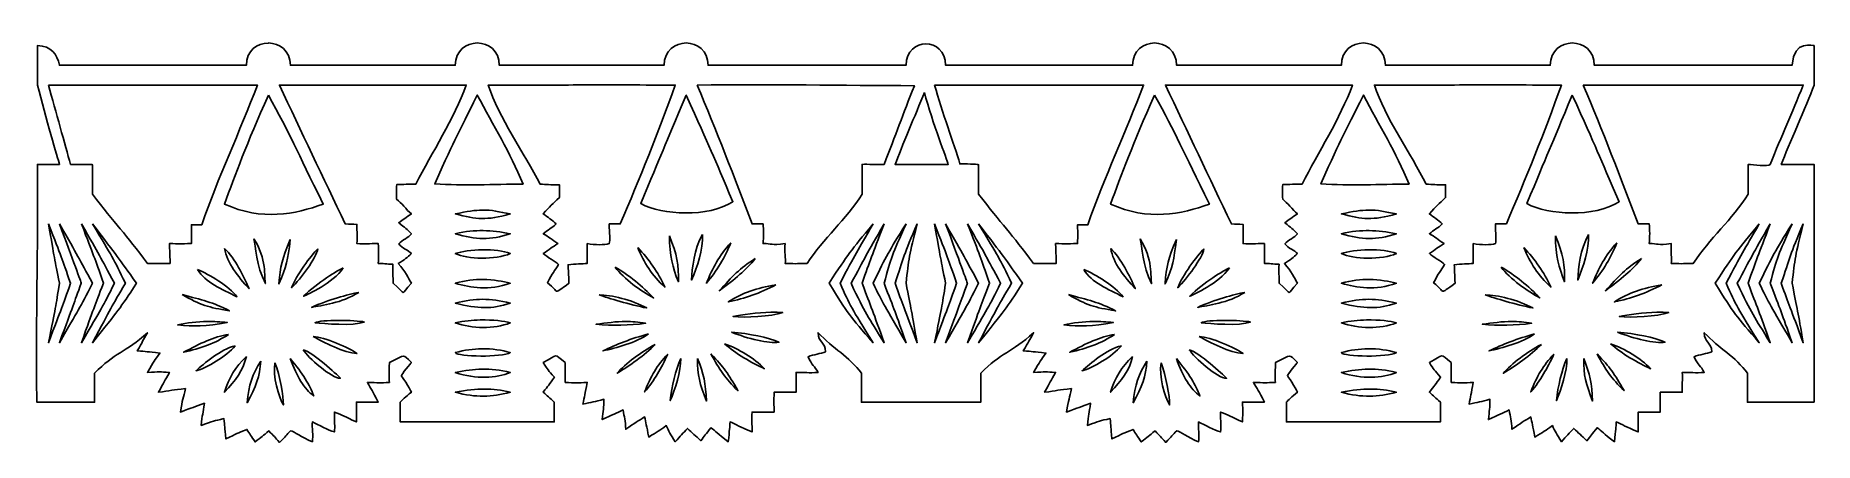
# Model space of a CAD drawing. Header units: centimetres. Extents: x -10 to 8.5, y 0.2 to 4.4.
import ezdxf

# ---------------------------------------------------------------- set-up
doc = ezdxf.new("R2010")
doc.units = ezdxf.units.CM
doc.header["$MEASUREMENT"] = 0
doc.layers.add('Layer 1', color=7, linetype='Continuous')

msp = doc.modelspace()

# ---------------------------------------------------------------- linework, layer by layer
at = {"layer": 'Layer 1', "color": 216}
for points, knots in [([(-7.61554, 4.35106), (-7.73006, 4.35106), (-7.84457, 4.2736), (-7.84457, 4.11872), (-7.84457, 4.11872), (-7.84457, 4.11872), (-9.79174, 4.11872), (-9.79174, 4.11872), (-9.79174, 4.11872), (-9.81672, 4.23661), (-9.87691, 4.31759), (-10.02077, 4.3246), (-10.02077, 4.3246), (-10.02077, 4.3246), (-10.02077, 3.91202), (-10.02077, 3.91202), (-10.02077, 3.91202), (-9.93498, 3.57636), (-9.80861, 3.14651), (-9.79174, 3.08602), (-9.79174, 3.08602), (-9.79174, 3.08602), (-10.02077, 3.08602), (-10.02077, 3.08602), (-10.02077, 3.08602), (-10.01241, 2.26247), (-10.04067, 1.42769), (-10.02738, 0.6072), (-10.02738, 0.6072), (-10.02738, 0.6072), (-9.42545, 0.6072), (-9.42545, 0.6072), (-9.42545, 0.6072), (-9.42545, 0.6072), (-9.42545, 0.90899), (-9.42545, 0.90899), (-9.42545, 0.90899), (-9.21908, 1.12374), (-9.10466, 1.12417), (-8.87561, 1.33067), (-8.87561, 1.33067), (-8.92467, 1.24471), (-8.92315, 1.24392), (-8.98227, 1.14133), (-8.98227, 1.14133), (-8.88155, 1.13629), (-8.88202, 1.13389), (-8.7458, 1.11983), (-8.7458, 1.11983), (-8.8042, 1.03962), (-8.80427, 1.03744), (-8.87561, 0.91726), (-8.87561, 0.91726), (-8.74965, 0.92448), (-8.74784, 0.92497), (-8.64658, 0.91726), (-8.64658, 0.91726), (-8.70011, 0.82143), (-8.70109, 0.82205), (-8.76068, 0.71138), (-8.76068, 0.71138), (-8.63572, 0.72528), (-8.61096, 0.7382), (-8.48039, 0.74859), (-8.48039, 0.74859), (-8.49988, 0.64906), (-8.51217, 0.63715), (-8.53165, 0.50468), (-8.53165, 0.50468), (-8.40393, 0.553), (-8.38933, 0.55473), (-8.28112, 0.59646), (-8.28112, 0.59646), (-8.29741, 0.49032), (-8.30384, 0.47825), (-8.31502, 0.36578), (-8.31502, 0.36578), (-8.18559, 0.41276), (-8.18567, 0.41288), (-8.07855, 0.43606), (-8.07855, 0.43606), (-8.06951, 0.35464), (-8.07081, 0.35353), (-8.05871, 0.22522), (-8.05871, 0.22522), (-7.94394, 0.28008), (-7.94366, 0.2829), (-7.8396, 0.32444), (-7.8396, 0.32444), (-7.80999, 0.2731), (-7.79544, 0.2582), (-7.75444, 0.19298), (-7.75444, 0.19298), (-7.6861, 0.24672), (-7.67362, 0.25596), (-7.61057, 0.30791), (-7.61057, 0.30791), (-7.55776, 0.25326), (-7.5485, 0.24568), (-7.49895, 0.18802), (-7.49895, 0.18802), (-7.43194, 0.25282), (-7.43184, 0.26481), (-7.38402, 0.30874), (-7.38402, 0.30874), (-7.34465, 0.30229), (-7.2749, 0.24102), (-7.15747, 0.19464), (-7.15747, 0.19464), (-7.14648, 0.25929), (-7.16271, 0.3419), (-7.15747, 0.40135), (-7.15747, 0.40135), (-7.09448, 0.37786), (-6.98985, 0.30673), (-6.92844, 0.298), (-6.92844, 0.298), (-6.92058, 0.35797), (-6.92844, 0.40145), (-6.92844, 0.50471), (-6.92844, 0.50471), (-6.83837, 0.46728), (-6.82401, 0.4604), (-6.69941, 0.40136), (-6.69941, 0.40136), (-6.69673, 0.45931), (-6.69525, 0.52516), (-6.69941, 0.60807), (-6.69941, 0.60807), (-6.5751, 0.60545), (-6.56204, 0.6069), (-6.47038, 0.60807), (-6.47038, 0.60807), (-6.53254, 0.72866), (-6.5439, 0.74417), (-6.58448, 0.81395), (-6.58448, 0.81395), (-6.46976, 0.81049), (-6.45251, 0.80805), (-6.35545, 0.81395), (-6.35545, 0.81395), (-6.36201, 0.87041), (-6.35769, 0.88421), (-6.35545, 1.02066), (-6.35545, 1.02066), (-6.17453, 1.10447), (-6.22623, 1.11647), (-6.12642, 1.02066), (-6.12642, 1.02066), (-6.12642, 1.02066), (-6.23601, 0.88901), (-6.22977, 0.88341), (-6.22977, 0.88341), (-6.236, 0.88901), (-6.1395, 0.75327), (-6.12642, 0.71143), (-6.12642, 0.71143), (-6.18459, 0.66454), (-6.22647, 0.62783), (-6.24135, 0.60808), (-6.24135, 0.60808), (-6.24135, 0.60808), (-6.24135, 0.40137), (-6.24135, 0.40137), (-6.24135, 0.40137), (-6.24135, 0.40137), (-4.63814, 0.40137), (-4.63814, 0.40137), (-4.63814, 0.40137), (-4.63814, 0.40137), (-4.63814, 0.60808), (-4.63814, 0.60808), (-4.63814, 0.60808), (-4.68956, 0.65281), (-4.70832, 0.67312), (-4.75224, 0.71143), (-4.75224, 0.71143), (-4.69946, 0.78334), (-4.69128, 0.78597), (-4.63566, 0.86853), (-4.63566, 0.86853), (-4.70465, 0.94426), (-4.70379, 0.94166), (-4.75224, 1.02067), (-4.75224, 1.02067), (-4.59527, 1.10774), (-4.64578, 1.11701), (-4.52321, 1.02067), (-4.52321, 1.02067), (-4.52321, 1.02067), (-4.52321, 0.81396), (-4.52321, 0.81396), (-4.52321, 0.81396), (-4.41993, 0.8067), (-4.39259, 0.80783), (-4.29418, 0.81396), (-4.29418, 0.81396), (-4.31851, 0.69207), (-4.32188, 0.66761), (-4.33883, 0.58741), (-4.33883, 0.58741), (-4.25009, 0.60498), (-4.21499, 0.61232), (-4.12138, 0.63867), (-4.12138, 0.63867), (-4.12251, 0.55096), (-4.12814, 0.5173), (-4.13792, 0.42618), (-4.13792, 0.42618), (-4.02834, 0.4779), (-3.99225, 0.4924), (-3.92129, 0.52623), (-3.92129, 0.52623), (-3.90711, 0.45439), (-3.89664, 0.41568), (-3.89235, 0.32614), (-3.89235, 0.32614), (-3.79899, 0.39017), (-3.76525, 0.41136), (-3.69722, 0.4543), (-3.69722, 0.4543), (-3.68435, 0.39416), (-3.67539, 0.36628), (-3.65423, 0.24346), (-3.65423, 0.24346), (-3.56362, 0.3016), (-3.5438, 0.31038), (-3.4715, 0.36335), (-3.4715, 0.36335), (-3.44563, 0.30437), (-3.42606, 0.27325), (-3.37807, 0.19468), (-3.37807, 0.19468), (-3.32077, 0.2586), (-3.29948, 0.28099), (-3.24909, 0.33359), (-3.24909, 0.33359), (-3.19776, 0.28312), (-3.16842, 0.26392), (-3.11184, 0.20543), (-3.11184, 0.20543), (-3.07276, 0.2548), (-3.05994, 0.27502), (-3.00518, 0.34103), (-3.00518, 0.34103), (-2.95567, 0.30749), (-2.94264, 0.28091), (-2.82493, 0.19468), (-2.82493, 0.19468), (-2.81253, 0.32104), (-2.80954, 0.34616), (-2.80591, 0.40139), (-2.80591, 0.40139), (-2.74021, 0.37392), (-2.70719, 0.35069), (-2.57688, 0.29804), (-2.57688, 0.29804), (-2.57693, 0.38318), (-2.58215, 0.42442), (-2.57688, 0.50475), (-2.57688, 0.50475), (-2.49021, 0.50521), (-2.45502, 0.50339), (-2.34785, 0.50475), (-2.34785, 0.50475), (-2.34922, 0.57971), (-2.35049, 0.61813), (-2.34785, 0.71146), (-2.34785, 0.71146), (-2.34785, 0.71146), (-2.11882, 0.71146), (-2.11882, 0.71146), (-2.11882, 0.71146), (-2.12136, 0.7967), (-2.11436, 0.83178), (-2.11882, 0.91734), (-2.11882, 0.91734), (-2.03278, 0.91768), (-1.98442, 0.91157), (-1.88979, 0.91734), (-1.88979, 0.91734), (-1.92577, 0.98941), (-1.95479, 0.98907), (-1.99397, 1.08022), (-1.99397, 1.08022), (-1.9387, 1.10623), (-1.86172, 1.1116), (-1.81124, 1.13314), (-1.81124, 1.13314), (-1.81124, 1.23639), (-1.88979, 1.2275), (-1.88979, 1.33075), (-1.88979, 1.33075), (-1.73557, 1.16843), (-1.56459, 1.08249), (-1.43834, 0.90907), (-1.43834, 0.90907), (-1.43834, 0.90907), (-1.43834, 0.60728), (-1.43834, 0.60728), (-1.43834, 0.60728), (-1.43834, 0.60728), (-0.1948, 0.60728), (-0.1948, 0.60728), (-0.1948, 0.60728), (-0.1948, 0.60728), (-0.1948, 0.90907), (-0.1948, 0.90907), (-0.1948, 0.90907), (0.01157, 1.12382), (0.12599, 1.12425), (0.35504, 1.33075), (0.35504, 1.33075), (0.30598, 1.24479), (0.30667, 1.244), (0.24755, 1.14141), (0.24755, 1.14141), (0.34827, 1.13637), (0.3478, 1.13397), (0.48402, 1.11991), (0.48402, 1.11991), (0.42562, 1.0397), (0.42638, 1.03752), (0.35504, 0.91734), (0.35504, 0.91734), (0.481, 0.92456), (0.48281, 0.92505), (0.58407, 0.91734), (0.58407, 0.91734), (0.53054, 0.82151), (0.52956, 0.82213), (0.46997, 0.71146), (0.46997, 0.71146), (0.59493, 0.72536), (0.61887, 0.73828), (0.74944, 0.74867), (0.74944, 0.74867), (0.72995, 0.64914), (0.71849, 0.63723), (0.699, 0.50476), (0.699, 0.50476), (0.82672, 0.55308), (0.84132, 0.55481), (0.94953, 0.59654), (0.94953, 0.59654), (0.93324, 0.4904), (0.92681, 0.47833), (0.91563, 0.36586), (0.91563, 0.36586), (1.04506, 0.41284), (1.04498, 0.41296), (1.1521, 0.43614), (1.1521, 0.43614), (1.16114, 0.35472), (1.15902, 0.35361), (1.17112, 0.2253), (1.17112, 0.2253), (1.28589, 0.28016), (1.28699, 0.28298), (1.39105, 0.32452), (1.39105, 0.32452), (1.42066, 0.27318), (1.43521, 0.25828), (1.47621, 0.19306), (1.47621, 0.19306), (1.54455, 0.2468), (1.55703, 0.25604), (1.62008, 0.30799), (1.62008, 0.30799), (1.67289, 0.25334), (1.68215, 0.24576), (1.7317, 0.1881), (1.7317, 0.1881), (1.79871, 0.2529), (1.79881, 0.26489), (1.84663, 0.30882), (1.84663, 0.30882), (1.886, 0.30237), (1.95575, 0.2411), (2.07318, 0.19472), (2.07318, 0.19472), (2.08417, 0.25937), (2.06794, 0.34198), (2.07318, 0.40143), (2.07318, 0.40143), (2.13617, 0.37794), (2.2408, 0.30681), (2.30221, 0.29808), (2.30221, 0.29808), (2.31007, 0.35805), (2.30221, 0.40153), (2.30221, 0.50479), (2.30221, 0.50479), (2.39228, 0.46736), (2.40664, 0.46048), (2.53124, 0.40144), (2.53124, 0.40144), (2.53392, 0.45939), (2.5354, 0.52524), (2.53124, 0.60815), (2.53124, 0.60815), (2.65555, 0.60553), (2.66861, 0.60698), (2.76027, 0.60815), (2.76027, 0.60815), (2.69811, 0.72874), (2.68592, 0.74425), (2.64534, 0.81403), (2.64534, 0.81403), (2.76006, 0.81057), (2.77731, 0.80813), (2.87437, 0.81403), (2.87437, 0.81403), (2.86781, 0.87049), (2.87213, 0.88429), (2.87437, 1.02074), (2.87437, 1.02074), (3.05529, 1.10455), (3.00359, 1.11655), (3.1034, 1.02074), (3.1034, 1.02074), (3.1034, 1.02074), (2.99381, 0.88909), (3.00005, 0.88349), (3.00005, 0.88349), (2.99382, 0.88909), (3.09032, 0.75335), (3.1034, 0.71151), (3.1034, 0.71151), (3.04523, 0.66462), (3.00418, 0.62791), (2.9893, 0.60816), (2.9893, 0.60816), (2.9893, 0.60816), (2.9893, 0.40145), (2.9893, 0.40145), (2.9893, 0.40145), (2.9893, 0.40145), (4.59251, 0.40145), (4.59251, 0.40145), (4.59251, 0.40145), (4.59251, 0.40145), (4.59251, 0.60816), (4.59251, 0.60816), (4.59251, 0.60816), (4.54109, 0.65289), (4.5215, 0.6732), (4.47758, 0.71151), (4.47758, 0.71151), (4.53036, 0.78342), (4.53937, 0.78605), (4.59499, 0.86861), (4.59499, 0.86861), (4.526, 0.94434), (4.52604, 0.94174), (4.47758, 1.02075), (4.47758, 1.02075), (4.63455, 1.10782), (4.58404, 1.11709), (4.70661, 1.02075), (4.70661, 1.02075), (4.70661, 1.02075), (4.70661, 0.81404), (4.70661, 0.81404), (4.70661, 0.81404), (4.80989, 0.80678), (4.83723, 0.80791), (4.93564, 0.81404), (4.93564, 0.81404), (4.91131, 0.69215), (4.90877, 0.66769), (4.89182, 0.58749), (4.89182, 0.58749), (4.98056, 0.60506), (5.01566, 0.6124), (5.10927, 0.63875), (5.10927, 0.63875), (5.10814, 0.55104), (5.10251, 0.51738), (5.09273, 0.42626), (5.09273, 0.42626), (5.20231, 0.47798), (5.23757, 0.49248), (5.30853, 0.52631), (5.30853, 0.52631), (5.32271, 0.45447), (5.33318, 0.41576), (5.33747, 0.32622), (5.33747, 0.32622), (5.43083, 0.39025), (5.4654, 0.41144), (5.53343, 0.45438), (5.53343, 0.45438), (5.5463, 0.39424), (5.55526, 0.36636), (5.57642, 0.24354), (5.57642, 0.24354), (5.66703, 0.30168), (5.68685, 0.31046), (5.75915, 0.36343), (5.75915, 0.36343), (5.78502, 0.30445), (5.80459, 0.27333), (5.85258, 0.19476), (5.85258, 0.19476), (5.90988, 0.25868), (5.93117, 0.28107), (5.98156, 0.33367), (5.98156, 0.33367), (6.03289, 0.2832), (6.06223, 0.264), (6.11881, 0.20551), (6.11881, 0.20551), (6.15789, 0.25488), (6.17071, 0.2751), (6.22547, 0.34111), (6.22547, 0.34111), (6.27498, 0.30757), (6.28801, 0.28099), (6.40572, 0.19476), (6.40572, 0.19476), (6.41812, 0.32112), (6.42111, 0.34624), (6.42474, 0.40147), (6.42474, 0.40147), (6.49044, 0.374), (6.52346, 0.35077), (6.65377, 0.29812), (6.65377, 0.29812), (6.65372, 0.38326), (6.6485, 0.4245), (6.65377, 0.50483), (6.65377, 0.50483), (6.74044, 0.50529), (6.77563, 0.50347), (6.8828, 0.50483), (6.8828, 0.50483), (6.88143, 0.57979), (6.88016, 0.61821), (6.8828, 0.71154), (6.8828, 0.71154), (6.8828, 0.71154), (7.11183, 0.71154), (7.11183, 0.71154), (7.11183, 0.71154), (7.10929, 0.79678), (7.11629, 0.83186), (7.11183, 0.91742), (7.11183, 0.91742), (7.19787, 0.91776), (7.24623, 0.91165), (7.34086, 0.91742), (7.34086, 0.91742), (7.30488, 0.98949), (7.27503, 0.98915), (7.23585, 1.0803), (7.23585, 1.0803), (7.29112, 1.10631), (7.3681, 1.11168), (7.41858, 1.13322), (7.41858, 1.13322), (7.41858, 1.23647), (7.34086, 1.22758), (7.34086, 1.33083), (7.34086, 1.33083), (7.49508, 1.16851), (7.66524, 1.08257), (7.79148, 0.90915), (7.79148, 0.90915), (7.79148, 0.90915), (7.79148, 0.60736), (7.79148, 0.60736), (7.79148, 0.60736), (7.99968, 0.60736), (8.27778, 0.60819), (8.48601, 0.60819), (8.48601, 0.60819), (8.48601, 0.60819), (8.48601, 3.08618), (8.48601, 3.08618), (8.48601, 3.08618), (8.48601, 3.08618), (8.14288, 3.08618), (8.14288, 3.08618), (8.14288, 3.08618), (8.21779, 3.28017), (8.40333, 3.69593), (8.48601, 3.91218), (8.48601, 3.91218), (8.48601, 3.91218), (8.48601, 4.32476), (8.48601, 4.32476), (8.48601, 4.32476), (8.48882, 4.31464), (8.26638, 4.39473), (8.25698, 4.11888), (8.25698, 4.11888), (8.25698, 4.11888), (6.19571, 4.11888), (6.19571, 4.11888), (6.19571, 4.11888), (6.19571, 4.42864), (5.73765, 4.42864), (5.73765, 4.11888), (5.73765, 4.11888), (5.73765, 4.11888), (4.01951, 4.11888), (4.01951, 4.11888), (4.01951, 4.11888), (4.01951, 4.42864), (3.56145, 4.42864), (3.56145, 4.11888), (3.56145, 4.11888), (3.56145, 4.11888), (1.84414, 4.11888), (1.84414, 4.11888), (1.84414, 4.11888), (1.84414, 4.42864), (1.38608, 4.42864), (1.38608, 4.11888), (1.38608, 4.11888), (1.38608, 4.11888), (-0.56109, 4.11888), (-0.56109, 4.11888), (-0.56109, 4.11888), (-0.56646, 4.41469), (-0.96676, 4.41676), (-0.97285, 4.11888), (-0.97285, 4.11888), (-0.97285, 4.11888), (-3.03495, 4.11888), (-3.03495, 4.11888), (-3.03495, 4.11888), (-3.03495, 4.42864), (-3.49301, 4.42864), (-3.49301, 4.11888), (-3.49301, 4.11888), (-3.49301, 4.11888), (-5.21032, 4.11888), (-5.21032, 4.11888), (-5.21032, 4.11888), (-5.21032, 4.42864), (-5.66838, 4.42864), (-5.66838, 4.11888), (-5.66838, 4.11888), (-5.66838, 4.11888), (-7.38652, 4.11888), (-7.38652, 4.11888), (-7.38652, 4.11888), (-7.38652, 4.27376), (-7.50103, 4.35122), (-7.61555, 4.35122), (-7.61555, 4.35122), (-7.61555, 4.35122), (-7.61555, 4.35122), (-7.61555, 4.35122), (-7.61555, 4.35122), (-7.61555, 4.35122), (-7.61554, 4.35106), (-7.61554, 4.35106)], [0, 0, 0, 0, 0.0060241, 0.0060241, 0.0060241, 0.0060241, 0.01204819, 0.01204819, 0.01204819, 0.01204819, 0.01807229, 0.01807229, 0.01807229, 0.01807229, 0.02409639, 0.02409639, 0.02409639, 0.02409639, 0.03012048, 0.03012048, 0.03012048, 0.03012048, 0.03614458, 0.03614458, 0.03614458, 0.03614458, 0.04216867, 0.04216867, 0.04216867, 0.04216867, 0.04819277, 0.04819277, 0.04819277, 0.04819277, 0.05421687, 0.05421687, 0.05421687, 0.05421687, 0.06024096, 0.06024096, 0.06024096, 0.06024096, 0.06626506, 0.06626506, 0.06626506, 0.06626506, 0.07228916, 0.07228916, 0.07228916, 0.07228916, 0.07831325, 0.07831325, 0.07831325, 0.07831325, 0.08433735, 0.08433735, 0.08433735, 0.08433735, 0.09036145, 0.09036145, 0.09036145, 0.09036145, 0.09638554, 0.09638554, 0.09638554, 0.09638554, 0.10240964, 0.10240964, 0.10240964, 0.10240964, 0.10843373, 0.10843373, 0.10843373, 0.10843373, 0.11445783, 0.11445783, 0.11445783, 0.11445783, 0.12048193, 0.12048193, 0.12048193, 0.12048193, 0.12650602, 0.12650602, 0.12650602, 0.12650602, 0.13253012, 0.13253012, 0.13253012, 0.13253012, 0.13855422, 0.13855422, 0.13855422, 0.13855422, 0.14457831, 0.14457831, 0.14457831, 0.14457831, 0.15060241, 0.15060241, 0.15060241, 0.15060241, 0.15662651, 0.15662651, 0.15662651, 0.15662651, 0.1626506, 0.1626506, 0.1626506, 0.1626506, 0.1686747, 0.1686747, 0.1686747, 0.1686747, 0.1746988, 0.1746988, 0.1746988, 0.1746988, 0.18072289, 0.18072289, 0.18072289, 0.18072289, 0.18674699, 0.18674699, 0.18674699, 0.18674699, 0.19277108, 0.19277108, 0.19277108, 0.19277108, 0.19879518, 0.19879518, 0.19879518, 0.19879518, 0.20481928, 0.20481928, 0.20481928, 0.20481928, 0.21084337, 0.21084337, 0.21084337, 0.21084337, 0.21686747, 0.21686747, 0.21686747, 0.21686747, 0.22289157, 0.22289157, 0.22289157, 0.22289157, 0.22891566, 0.22891566, 0.22891566, 0.22891566, 0.23493976, 0.23493976, 0.23493976, 0.23493976, 0.24096386, 0.24096386, 0.24096386, 0.24096386, 0.24698795, 0.24698795, 0.24698795, 0.24698795, 0.25301205, 0.25301205, 0.25301205, 0.25301205, 0.25903614, 0.25903614, 0.25903614, 0.25903614, 0.26506024, 0.26506024, 0.26506024, 0.26506024, 0.27108434, 0.27108434, 0.27108434, 0.27108434, 0.27710843, 0.27710843, 0.27710843, 0.27710843, 0.28313253, 0.28313253, 0.28313253, 0.28313253, 0.28915663, 0.28915663, 0.28915663, 0.28915663, 0.29518072, 0.29518072, 0.29518072, 0.29518072, 0.30120482, 0.30120482, 0.30120482, 0.30120482, 0.30722892, 0.30722892, 0.30722892, 0.30722892, 0.31325301, 0.31325301, 0.31325301, 0.31325301, 0.31927711, 0.31927711, 0.31927711, 0.31927711, 0.3253012, 0.3253012, 0.3253012, 0.3253012, 0.3313253, 0.3313253, 0.3313253, 0.3313253, 0.3373494, 0.3373494, 0.3373494, 0.3373494, 0.34337349, 0.34337349, 0.34337349, 0.34337349, 0.34939759, 0.34939759, 0.34939759, 0.34939759, 0.35542169, 0.35542169, 0.35542169, 0.35542169, 0.36144578, 0.36144578, 0.36144578, 0.36144578, 0.36746988, 0.36746988, 0.36746988, 0.36746988, 0.37349398, 0.37349398, 0.37349398, 0.37349398, 0.37951807, 0.37951807, 0.37951807, 0.37951807, 0.38554217, 0.38554217, 0.38554217, 0.38554217, 0.39156627, 0.39156627, 0.39156627, 0.39156627, 0.39759036, 0.39759036, 0.39759036, 0.39759036, 0.40361446, 0.40361446, 0.40361446, 0.40361446, 0.40963855, 0.40963855, 0.40963855, 0.40963855, 0.41566265, 0.41566265, 0.41566265, 0.41566265, 0.42168675, 0.42168675, 0.42168675, 0.42168675, 0.42771084, 0.42771084, 0.42771084, 0.42771084, 0.43373494, 0.43373494, 0.43373494, 0.43373494, 0.43975904, 0.43975904, 0.43975904, 0.43975904, 0.44578313, 0.44578313, 0.44578313, 0.44578313, 0.45180723, 0.45180723, 0.45180723, 0.45180723, 0.45783133, 0.45783133, 0.45783133, 0.45783133, 0.46385542, 0.46385542, 0.46385542, 0.46385542, 0.46987952, 0.46987952, 0.46987952, 0.46987952, 0.47590361, 0.47590361, 0.47590361, 0.47590361, 0.48192771, 0.48192771, 0.48192771, 0.48192771, 0.48795181, 0.48795181, 0.48795181, 0.48795181, 0.4939759, 0.4939759, 0.4939759, 0.4939759, 0.5, 0.5, 0.5, 0.5, 0.5060241, 0.5060241, 0.5060241, 0.5060241, 0.51204819, 0.51204819, 0.51204819, 0.51204819, 0.51807229, 0.51807229, 0.51807229, 0.51807229, 0.52409639, 0.52409639, 0.52409639, 0.52409639, 0.53012048, 0.53012048, 0.53012048, 0.53012048, 0.53614458, 0.53614458, 0.53614458, 0.53614458, 0.54216867, 0.54216867, 0.54216867, 0.54216867, 0.54819277, 0.54819277, 0.54819277, 0.54819277, 0.55421687, 0.55421687, 0.55421687, 0.55421687, 0.56024096, 0.56024096, 0.56024096, 0.56024096, 0.56626506, 0.56626506, 0.56626506, 0.56626506, 0.57228916, 0.57228916, 0.57228916, 0.57228916, 0.57831325, 0.57831325, 0.57831325, 0.57831325, 0.58433735, 0.58433735, 0.58433735, 0.58433735, 0.59036145, 0.59036145, 0.59036145, 0.59036145, 0.59638554, 0.59638554, 0.59638554, 0.59638554, 0.60240964, 0.60240964, 0.60240964, 0.60240964, 0.60843373, 0.60843373, 0.60843373, 0.60843373, 0.61445783, 0.61445783, 0.61445783, 0.61445783, 0.62048193, 0.62048193, 0.62048193, 0.62048193, 0.62650602, 0.62650602, 0.62650602, 0.62650602, 0.63253012, 0.63253012, 0.63253012, 0.63253012, 0.63855422, 0.63855422, 0.63855422, 0.63855422, 0.64457831, 0.64457831, 0.64457831, 0.64457831, 0.65060241, 0.65060241, 0.65060241, 0.65060241, 0.65662651, 0.65662651, 0.65662651, 0.65662651, 0.6626506, 0.6626506, 0.6626506, 0.6626506, 0.6686747, 0.6686747, 0.6686747, 0.6686747, 0.6746988, 0.6746988, 0.6746988, 0.6746988, 0.68072289, 0.68072289, 0.68072289, 0.68072289, 0.68674699, 0.68674699, 0.68674699, 0.68674699, 0.69277108, 0.69277108, 0.69277108, 0.69277108, 0.69879518, 0.69879518, 0.69879518, 0.69879518, 0.70481928, 0.70481928, 0.70481928, 0.70481928, 0.71084337, 0.71084337, 0.71084337, 0.71084337, 0.71686747, 0.71686747, 0.71686747, 0.71686747, 0.72289157, 0.72289157, 0.72289157, 0.72289157, 0.72891566, 0.72891566, 0.72891566, 0.72891566, 0.73493976, 0.73493976, 0.73493976, 0.73493976, 0.74096386, 0.74096386, 0.74096386, 0.74096386, 0.74698795, 0.74698795, 0.74698795, 0.74698795, 0.75301205, 0.75301205, 0.75301205, 0.75301205, 0.75903614, 0.75903614, 0.75903614, 0.75903614, 0.76506024, 0.76506024, 0.76506024, 0.76506024, 0.77108434, 0.77108434, 0.77108434, 0.77108434, 0.77710843, 0.77710843, 0.77710843, 0.77710843, 0.78313253, 0.78313253, 0.78313253, 0.78313253, 0.78915663, 0.78915663, 0.78915663, 0.78915663, 0.79518072, 0.79518072, 0.79518072, 0.79518072, 0.80120482, 0.80120482, 0.80120482, 0.80120482, 0.80722892, 0.80722892, 0.80722892, 0.80722892, 0.81325301, 0.81325301, 0.81325301, 0.81325301, 0.81927711, 0.81927711, 0.81927711, 0.81927711, 0.8253012, 0.8253012, 0.8253012, 0.8253012, 0.8313253, 0.8313253, 0.8313253, 0.8313253, 0.8373494, 0.8373494, 0.8373494, 0.8373494, 0.84337349, 0.84337349, 0.84337349, 0.84337349, 0.84939759, 0.84939759, 0.84939759, 0.84939759, 0.85542169, 0.85542169, 0.85542169, 0.85542169, 0.86144578, 0.86144578, 0.86144578, 0.86144578, 0.86746988, 0.86746988, 0.86746988, 0.86746988, 0.87349398, 0.87349398, 0.87349398, 0.87349398, 0.87951807, 0.87951807, 0.87951807, 0.87951807, 0.88554217, 0.88554217, 0.88554217, 0.88554217, 0.89156627, 0.89156627, 0.89156627, 0.89156627, 0.89759036, 0.89759036, 0.89759036, 0.89759036, 0.90361446, 0.90361446, 0.90361446, 0.90361446, 0.90963855, 0.90963855, 0.90963855, 0.90963855, 0.91566265, 0.91566265, 0.91566265, 0.91566265, 0.92168675, 0.92168675, 0.92168675, 0.92168675, 0.92771084, 0.92771084, 0.92771084, 0.92771084, 0.93373494, 0.93373494, 0.93373494, 0.93373494, 0.93975904, 0.93975904, 0.93975904, 0.93975904, 0.94578313, 0.94578313, 0.94578313, 0.94578313, 0.95180723, 0.95180723, 0.95180723, 0.95180723, 0.95783133, 0.95783133, 0.95783133, 0.95783133, 0.96385542, 0.96385542, 0.96385542, 0.96385542, 0.96987952, 0.96987952, 0.96987952, 0.96987952, 0.97590361, 0.97590361, 0.97590361, 0.97590361, 0.98192771, 0.98192771, 0.98192771, 0.98192771, 0.98795181, 0.98795181, 0.98795181, 0.98795181, 1, 1, 1, 1]), ([(-9.90584, 3.91202), (-9.90584, 3.91202), (-7.73047, 3.91202), (-7.73047, 3.91202), (-7.73047, 3.91202), (-7.91292, 3.42832), (-8.14024, 2.94446), (-8.31007, 2.45764), (-8.31007, 2.45764), (-8.36701, 2.45544), (-8.36549, 2.45764), (-8.41756, 2.45764), (-8.41756, 2.45764), (-8.41429, 2.34822), (-8.41372, 2.36084), (-8.41756, 2.26003), (-8.41756, 2.26003), (-8.53972, 2.2592), (-8.53982, 2.25937), (-8.64659, 2.26003), (-8.64659, 2.26003), (-8.64148, 2.12731), (-8.64112, 2.12737), (-8.63915, 2.05332), (-8.63915, 2.05332), (-8.7882, 2.05387), (-8.79146, 2.05197), (-8.87562, 2.05332), (-8.87562, 2.05332), (-9.10467, 2.36308), (-9.20942, 2.46185), (-9.44778, 2.77596), (-9.44778, 2.77596), (-9.44778, 2.87921), (-9.44817, 2.98291), (-9.44778, 3.08188), (-9.44778, 3.08188), (-9.44817, 3.08616), (-9.56229, 3.08601), (-9.67681, 3.08601), (-9.67681, 3.08601), (-9.73526, 3.29251), (-9.82985, 3.63597), (-9.90584, 3.91201), (-9.90584, 3.91201), (-9.90584, 3.91201), (-9.90584, 3.91202), (-9.90584, 3.91202)], [0, 0, 0, 0, 0.07692308, 0.07692308, 0.07692308, 0.07692308, 0.15384615, 0.15384615, 0.15384615, 0.15384615, 0.23076923, 0.23076923, 0.23076923, 0.23076923, 0.30769231, 0.30769231, 0.30769231, 0.30769231, 0.38461538, 0.38461538, 0.38461538, 0.38461538, 0.46153846, 0.46153846, 0.46153846, 0.46153846, 0.53846154, 0.53846154, 0.53846154, 0.53846154, 0.61538462, 0.61538462, 0.61538462, 0.61538462, 0.69230769, 0.69230769, 0.69230769, 0.69230769, 0.76923077, 0.76923077, 0.76923077, 0.76923077, 0.84615385, 0.84615385, 0.84615385, 0.84615385, 1, 1, 1, 1]), ([(-7.50143, 3.91202), (-7.50143, 3.91202), (-5.55426, 3.91202), (-5.55426, 3.91202), (-5.55426, 3.91202), (-5.68239, 3.56332), (-5.91026, 3.21127), (-6.07929, 2.88015), (-6.07929, 2.88015), (-6.13135, 2.88015), (-6.22651, 2.87602), (-6.27855, 2.87602), (-6.27855, 2.87602), (-6.28496, 2.81268), (-6.28293, 2.78577), (-6.27938, 2.72223), (-6.27938, 2.72223), (-6.23253, 2.68841), (-6.1767, 2.61317), (-6.12642, 2.56927), (-6.12642, 2.56927), (-6.18194, 2.53301), (-6.21226, 2.51319), (-6.25706, 2.47832), (-6.25706, 2.47832), (-6.1932, 2.42282), (-6.16844, 2.41221), (-6.12642, 2.36339), (-6.12642, 2.36339), (-6.15169, 2.32352), (-6.22369, 2.29809), (-6.25706, 2.25673), (-6.25706, 2.25673), (-6.21925, 2.21287), (-6.15715, 2.18915), (-6.12642, 2.15668), (-6.12642, 2.15668), (-6.16736, 2.11317), (-6.19965, 2.09525), (-6.26202, 2.05167), (-6.26202, 2.05167), (-6.18601, 1.9676), (-6.16053, 1.90594), (-6.12642, 1.84662), (-6.12642, 1.84662), (-6.25026, 1.72346), (-6.16621, 1.71845), (-6.31659, 1.84662), (-6.31659, 1.84662), (-6.31599, 1.92631), (-6.32321, 1.95185), (-6.31907, 2.04506), (-6.31907, 2.04506), (-6.38404, 2.04718), (-6.42456, 2.05357), (-6.47038, 2.05333), (-6.47038, 2.05333), (-6.46903, 2.14596), (-6.46713, 2.16845), (-6.47038, 2.26004), (-6.47038, 2.26004), (-6.57259, 2.25974), (-6.60756, 2.25881), (-6.6928, 2.26004), (-6.6928, 2.26004), (-6.69133, 2.34654), (-6.6928, 2.3719), (-6.6928, 2.46013), (-6.6928, 2.46013), (-6.74256, 2.46402), (-6.76676, 2.46278), (-6.81352, 2.46592), (-6.81352, 2.46592), (-6.81352, 2.46592), (-6.81435, 2.46592), (-6.81435, 2.46592), (-6.81435, 2.46592), (-7.04679, 2.94645), (-7.27266, 3.43008), (-7.50144, 3.91203), (-7.50144, 3.91203), (-7.50144, 3.91203), (-7.50144, 3.91203), (-7.50144, 3.91203), (-7.50144, 3.91203), (-7.50144, 3.91203), (-7.50143, 3.91202), (-7.50143, 3.91202)], [0, 0, 0, 0, 0.04347826, 0.04347826, 0.04347826, 0.04347826, 0.08695652, 0.08695652, 0.08695652, 0.08695652, 0.13043478, 0.13043478, 0.13043478, 0.13043478, 0.17391304, 0.17391304, 0.17391304, 0.17391304, 0.2173913, 0.2173913, 0.2173913, 0.2173913, 0.26086957, 0.26086957, 0.26086957, 0.26086957, 0.30434783, 0.30434783, 0.30434783, 0.30434783, 0.34782609, 0.34782609, 0.34782609, 0.34782609, 0.39130435, 0.39130435, 0.39130435, 0.39130435, 0.43478261, 0.43478261, 0.43478261, 0.43478261, 0.47826087, 0.47826087, 0.47826087, 0.47826087, 0.52173913, 0.52173913, 0.52173913, 0.52173913, 0.56521739, 0.56521739, 0.56521739, 0.56521739, 0.60869565, 0.60869565, 0.60869565, 0.60869565, 0.65217391, 0.65217391, 0.65217391, 0.65217391, 0.69565217, 0.69565217, 0.69565217, 0.69565217, 0.73913043, 0.73913043, 0.73913043, 0.73913043, 0.7826087, 0.7826087, 0.7826087, 0.7826087, 0.82608696, 0.82608696, 0.82608696, 0.82608696, 0.86956522, 0.86956522, 0.86956522, 0.86956522, 0.91304348, 0.91304348, 0.91304348, 0.91304348, 1, 1, 1, 1]), ([(-4.34132, 3.91367), (-4.08009, 3.91415), (-3.82195, 3.91393), (-3.37807, 3.91202), (-3.37807, 3.91202), (-3.55176, 3.41961), (-3.74942, 2.93688), (-3.95106, 2.46591), (-3.95106, 2.46591), (-3.95106, 2.46591), (-4.06516, 2.46591), (-4.06516, 2.46591), (-4.06516, 2.46591), (-4.06516, 2.36266), (-4.0519, 2.3017), (-4.06516, 2.26003), (-4.06516, 2.26003), (-4.1134, 2.24318), (-4.21411, 2.24818), (-4.29419, 2.26003), (-4.29419, 2.26003), (-4.29419, 2.26003), (-4.29419, 2.05332), (-4.29419, 2.05332), (-4.29419, 2.05332), (-4.34769, 2.05), (-4.41642, 2.04781), (-4.49428, 2.04009), (-4.49428, 2.04009), (-4.48941, 1.98077), (-4.48923, 1.94547), (-4.48436, 1.84661), (-4.48436, 1.84661), (-4.66308, 1.7234), (-4.57539, 1.75027), (-4.70843, 1.85157), (-4.70843, 1.85157), (-4.65388, 1.95951), (-4.63485, 1.9709), (-4.59433, 2.04422), (-4.59433, 2.04422), (-4.6269, 2.07425), (-4.71272, 2.12075), (-4.75225, 2.15667), (-4.75225, 2.15667), (-4.68908, 2.20187), (-4.66093, 2.22219), (-4.59929, 2.26002), (-4.59929, 2.26002), (-4.66254, 2.30495), (-4.69736, 2.33288), (-4.75225, 2.36337), (-4.75225, 2.36337), (-4.70463, 2.40272), (-4.66496, 2.42126), (-4.6183, 2.4659), (-4.6183, 2.4659), (-4.66267, 2.50822), (-4.70048, 2.53362), (-4.75225, 2.56925), (-4.75225, 2.56925), (-4.68132, 2.65187), (-4.65688, 2.67153), (-4.5844, 2.73958), (-4.5844, 2.73958), (-4.5844, 2.73958), (-4.5844, 2.87353), (-4.5844, 2.87353), (-4.5844, 2.87353), (-4.68478, 2.87207), (-4.71553, 2.87604), (-4.78532, 2.88014), (-4.78532, 2.88014), (-4.94874, 3.1989), (-5.21593, 3.57573), (-5.32524, 3.91201), (-5.32524, 3.91201), (-4.86714, 3.91201), (-4.60255, 3.91319), (-4.34132, 3.91366), (-4.34132, 3.91366), (-4.34132, 3.91366), (-4.34132, 3.91367), (-4.34132, 3.91367)], [0, 0, 0, 0, 0.04545455, 0.04545455, 0.04545455, 0.04545455, 0.09090909, 0.09090909, 0.09090909, 0.09090909, 0.13636364, 0.13636364, 0.13636364, 0.13636364, 0.18181818, 0.18181818, 0.18181818, 0.18181818, 0.22727273, 0.22727273, 0.22727273, 0.22727273, 0.27272727, 0.27272727, 0.27272727, 0.27272727, 0.31818182, 0.31818182, 0.31818182, 0.31818182, 0.36363636, 0.36363636, 0.36363636, 0.36363636, 0.40909091, 0.40909091, 0.40909091, 0.40909091, 0.45454545, 0.45454545, 0.45454545, 0.45454545, 0.5, 0.5, 0.5, 0.5, 0.54545455, 0.54545455, 0.54545455, 0.54545455, 0.59090909, 0.59090909, 0.59090909, 0.59090909, 0.63636364, 0.63636364, 0.63636364, 0.63636364, 0.68181818, 0.68181818, 0.68181818, 0.68181818, 0.72727273, 0.72727273, 0.72727273, 0.72727273, 0.77272727, 0.77272727, 0.77272727, 0.77272727, 0.81818182, 0.81818182, 0.81818182, 0.81818182, 0.86363636, 0.86363636, 0.86363636, 0.86363636, 0.90909091, 0.90909091, 0.90909091, 0.90909091, 1, 1, 1, 1]), ([(-3.14904, 3.91202), (-2.37378, 3.92384), (-1.64866, 3.90805), (-0.88688, 3.90639), (-0.88688, 3.90639), (-1.00585, 3.60465), (-1.0805, 3.39149), (-1.20187, 3.08602), (-1.20187, 3.08602), (-1.26706, 3.08259), (-1.37527, 3.08865), (-1.4309, 3.08602), (-1.4309, 3.08602), (-1.4309, 3.08602), (-1.4309, 2.77596), (-1.4309, 2.77596), (-1.4309, 2.77596), (-1.59837, 2.51085), (-1.83427, 2.31326), (-2.00389, 2.05332), (-2.00389, 2.05332), (-2.10096, 2.05235), (-2.0989, 2.04902), (-2.23292, 2.05332), (-2.23292, 2.05332), (-2.22302, 2.10351), (-2.2419, 2.17758), (-2.23292, 2.26003), (-2.23292, 2.26003), (-2.37933, 2.24019), (-2.37077, 2.2619), (-2.46195, 2.26003), (-2.46195, 2.26003), (-2.45572, 2.32739), (-2.45766, 2.40538), (-2.46195, 2.46591), (-2.46195, 2.46591), (-2.46195, 2.46591), (-2.57688, 2.46591), (-2.57688, 2.46591), (-2.57688, 2.46591), (-2.7589, 2.94543), (-2.95337, 3.44481), (-3.14904, 3.91202)], [0, 0, 0, 0, 0.08333333, 0.08333333, 0.08333333, 0.08333333, 0.16666667, 0.16666667, 0.16666667, 0.16666667, 0.25, 0.25, 0.25, 0.25, 0.33333333, 0.33333333, 0.33333333, 0.33333333, 0.41666667, 0.41666667, 0.41666667, 0.41666667, 0.5, 0.5, 0.5, 0.5, 0.58333333, 0.58333333, 0.58333333, 0.58333333, 0.66666667, 0.66666667, 0.66666667, 0.66666667, 0.75, 0.75, 0.75, 0.75, 0.83333333, 0.83333333, 0.83333333, 0.83333333, 1, 1, 1, 1]), ([(-0.67601, 3.91202), (-0.67601, 3.91202), (1.50019, 3.91202), (1.50019, 3.91202), (1.50019, 3.91202), (1.31774, 3.42832), (1.09042, 2.94446), (0.92059, 2.45764), (0.92059, 2.45764), (0.86365, 2.45544), (0.86517, 2.45764), (0.8131, 2.45764), (0.8131, 2.45764), (0.81637, 2.34822), (0.81694, 2.36084), (0.8131, 2.26003), (0.8131, 2.26003), (0.69094, 2.2592), (0.69084, 2.25937), (0.58407, 2.26003), (0.58407, 2.26003), (0.58918, 2.12731), (0.58954, 2.12737), (0.59151, 2.05332), (0.59151, 2.05332), (0.44246, 2.05387), (0.4392, 2.05197), (0.35504, 2.05332), (0.35504, 2.05332), (0.12599, 2.36308), (0.02124, 2.46185), (-0.21712, 2.77596), (-0.21712, 2.77596), (-0.21712, 2.87921), (-0.21751, 2.98291), (-0.21712, 3.08188), (-0.21712, 3.08188), (-0.21751, 3.08616), (-0.29868, 3.09164), (-0.41321, 3.09164), (-0.41321, 3.09164), (-0.47166, 3.29814), (-0.60002, 3.63597), (-0.67601, 3.91201), (-0.67601, 3.91201), (-0.67601, 3.91201), (-0.67601, 3.91202), (-0.67601, 3.91202)], [0, 0, 0, 0, 0.07692308, 0.07692308, 0.07692308, 0.07692308, 0.15384615, 0.15384615, 0.15384615, 0.15384615, 0.23076923, 0.23076923, 0.23076923, 0.23076923, 0.30769231, 0.30769231, 0.30769231, 0.30769231, 0.38461538, 0.38461538, 0.38461538, 0.38461538, 0.46153846, 0.46153846, 0.46153846, 0.46153846, 0.53846154, 0.53846154, 0.53846154, 0.53846154, 0.61538462, 0.61538462, 0.61538462, 0.61538462, 0.69230769, 0.69230769, 0.69230769, 0.69230769, 0.76923077, 0.76923077, 0.76923077, 0.76923077, 0.84615385, 0.84615385, 0.84615385, 0.84615385, 1, 1, 1, 1]), ([(1.72922, 3.91202), (1.72922, 3.91202), (3.67639, 3.91202), (3.67639, 3.91202), (3.67639, 3.91202), (3.54826, 3.56332), (3.32039, 3.21127), (3.15136, 2.88015), (3.15136, 2.88015), (3.0993, 2.88015), (3.00331, 2.87602), (2.95127, 2.87602), (2.95127, 2.87602), (2.94486, 2.81268), (2.94689, 2.78577), (2.95044, 2.72223), (2.95044, 2.72223), (2.99729, 2.68841), (3.05312, 2.61317), (3.1034, 2.56927), (3.1034, 2.56927), (3.04788, 2.53301), (3.01756, 2.51319), (2.97276, 2.47832), (2.97276, 2.47832), (3.03662, 2.42282), (3.06138, 2.41221), (3.1034, 2.36339), (3.1034, 2.36339), (3.07813, 2.32352), (3.00613, 2.29809), (2.97276, 2.25673), (2.97276, 2.25673), (3.01057, 2.21287), (3.07267, 2.18915), (3.1034, 2.15668), (3.1034, 2.15668), (3.06246, 2.11317), (3.03017, 2.09525), (2.9678, 2.05167), (2.9678, 2.05167), (3.04381, 1.9676), (3.06929, 1.90594), (3.1034, 1.84662), (3.1034, 1.84662), (2.97956, 1.72346), (3.06361, 1.71845), (2.91323, 1.84662), (2.91323, 1.84662), (2.91383, 1.92631), (2.90744, 1.95185), (2.91158, 2.04506), (2.91158, 2.04506), (2.84661, 2.04718), (2.80609, 2.05357), (2.76027, 2.05333), (2.76027, 2.05333), (2.76162, 2.14596), (2.76352, 2.16845), (2.76027, 2.26004), (2.76027, 2.26004), (2.65806, 2.25974), (2.62309, 2.25881), (2.53785, 2.26004), (2.53785, 2.26004), (2.53932, 2.34654), (2.53785, 2.3719), (2.53785, 2.46013), (2.53785, 2.46013), (2.48809, 2.46402), (2.46306, 2.46278), (2.41631, 2.46592), (2.41631, 2.46592), (2.18387, 2.94645), (1.958, 3.43008), (1.72922, 3.91203), (1.72922, 3.91203), (1.72922, 3.91203), (1.72922, 3.91203), (1.72922, 3.91203), (1.72922, 3.91203), (1.72922, 3.91203), (1.72922, 3.91202), (1.72922, 3.91202)], [0, 0, 0, 0, 0.04545455, 0.04545455, 0.04545455, 0.04545455, 0.09090909, 0.09090909, 0.09090909, 0.09090909, 0.13636364, 0.13636364, 0.13636364, 0.13636364, 0.18181818, 0.18181818, 0.18181818, 0.18181818, 0.22727273, 0.22727273, 0.22727273, 0.22727273, 0.27272727, 0.27272727, 0.27272727, 0.27272727, 0.31818182, 0.31818182, 0.31818182, 0.31818182, 0.36363636, 0.36363636, 0.36363636, 0.36363636, 0.40909091, 0.40909091, 0.40909091, 0.40909091, 0.45454545, 0.45454545, 0.45454545, 0.45454545, 0.5, 0.5, 0.5, 0.5, 0.54545455, 0.54545455, 0.54545455, 0.54545455, 0.59090909, 0.59090909, 0.59090909, 0.59090909, 0.63636364, 0.63636364, 0.63636364, 0.63636364, 0.68181818, 0.68181818, 0.68181818, 0.68181818, 0.72727273, 0.72727273, 0.72727273, 0.72727273, 0.77272727, 0.77272727, 0.77272727, 0.77272727, 0.81818182, 0.81818182, 0.81818182, 0.81818182, 0.86363636, 0.86363636, 0.86363636, 0.86363636, 0.90909091, 0.90909091, 0.90909091, 0.90909091, 1, 1, 1, 1]), ([(4.88933, 3.91367), (5.15056, 3.91415), (5.4087, 3.91393), (5.85258, 3.91202), (5.85258, 3.91202), (5.67889, 3.41961), (5.48123, 2.93688), (5.27959, 2.46591), (5.27959, 2.46591), (5.27959, 2.46591), (5.16549, 2.46591), (5.16549, 2.46591), (5.16549, 2.46591), (5.16549, 2.36266), (5.17875, 2.3017), (5.16549, 2.26003), (5.16549, 2.26003), (5.11725, 2.24318), (5.01571, 2.24818), (4.93563, 2.26003), (4.93563, 2.26003), (4.93563, 2.26003), (4.93563, 2.05332), (4.93563, 2.05332), (4.93563, 2.05332), (4.88213, 2.05), (4.81423, 2.04781), (4.73637, 2.04009), (4.73637, 2.04009), (4.74124, 1.98077), (4.74142, 1.94547), (4.74629, 1.84661), (4.74629, 1.84661), (4.56757, 1.7234), (4.65443, 1.75027), (4.52139, 1.85157), (4.52139, 1.85157), (4.57594, 1.95951), (4.59579, 1.9709), (4.63632, 2.04422), (4.63632, 2.04422), (4.60375, 2.07425), (4.5171, 2.12075), (4.47757, 2.15667), (4.47757, 2.15667), (4.54074, 2.20187), (4.56971, 2.22219), (4.63136, 2.26002), (4.63136, 2.26002), (4.56811, 2.30495), (4.53247, 2.33288), (4.47757, 2.36337), (4.47757, 2.36337), (4.52519, 2.40272), (4.56569, 2.42126), (4.61234, 2.4659), (4.61234, 2.4659), (4.56797, 2.50822), (4.52933, 2.53362), (4.47757, 2.56925), (4.47757, 2.56925), (4.5485, 2.65187), (4.57376, 2.67153), (4.64624, 2.73958), (4.64624, 2.73958), (4.64624, 2.73958), (4.64624, 2.87353), (4.64624, 2.87353), (4.64624, 2.87353), (4.54586, 2.87207), (4.51511, 2.87604), (4.44532, 2.88014), (4.44532, 2.88014), (4.2819, 3.1989), (4.01471, 3.57573), (3.9054, 3.91201), (3.9054, 3.91201), (4.3635, 3.91201), (4.62809, 3.91319), (4.88932, 3.91366), (4.88932, 3.91366), (4.88932, 3.91366), (4.88933, 3.91367), (4.88933, 3.91367)], [0, 0, 0, 0, 0.04545455, 0.04545455, 0.04545455, 0.04545455, 0.09090909, 0.09090909, 0.09090909, 0.09090909, 0.13636364, 0.13636364, 0.13636364, 0.13636364, 0.18181818, 0.18181818, 0.18181818, 0.18181818, 0.22727273, 0.22727273, 0.22727273, 0.22727273, 0.27272727, 0.27272727, 0.27272727, 0.27272727, 0.31818182, 0.31818182, 0.31818182, 0.31818182, 0.36363636, 0.36363636, 0.36363636, 0.36363636, 0.40909091, 0.40909091, 0.40909091, 0.40909091, 0.45454545, 0.45454545, 0.45454545, 0.45454545, 0.5, 0.5, 0.5, 0.5, 0.54545455, 0.54545455, 0.54545455, 0.54545455, 0.59090909, 0.59090909, 0.59090909, 0.59090909, 0.63636364, 0.63636364, 0.63636364, 0.63636364, 0.68181818, 0.68181818, 0.68181818, 0.68181818, 0.72727273, 0.72727273, 0.72727273, 0.72727273, 0.77272727, 0.77272727, 0.77272727, 0.77272727, 0.81818182, 0.81818182, 0.81818182, 0.81818182, 0.86363636, 0.86363636, 0.86363636, 0.86363636, 0.90909091, 0.90909091, 0.90909091, 0.90909091, 1, 1, 1, 1]), ([(6.08161, 3.91202), (6.08161, 3.91202), (8.37191, 3.91202), (8.37191, 3.91202), (8.37191, 3.91202), (8.25294, 3.61028), (8.14932, 3.39149), (8.02795, 3.08602), (8.02795, 3.08602), (7.99918, 3.05831), (7.85817, 3.08623), (7.79892, 3.08602), (7.79892, 3.08602), (7.79892, 3.08602), (7.79892, 2.77596), (7.79892, 2.77596), (7.79892, 2.77596), (7.63145, 2.51085), (7.39638, 2.31326), (7.22676, 2.05332), (7.22676, 2.05332), (7.12969, 2.05235), (7.13175, 2.04902), (6.99773, 2.05332), (6.99773, 2.05332), (7.00763, 2.10351), (6.98875, 2.17758), (6.99773, 2.26003), (6.99773, 2.26003), (6.85132, 2.24019), (6.85988, 2.2619), (6.7687, 2.26003), (6.7687, 2.26003), (6.77493, 2.32739), (6.77299, 2.40538), (6.7687, 2.46591), (6.7687, 2.46591), (6.7687, 2.46591), (6.65377, 2.46591), (6.65377, 2.46591), (6.65377, 2.46591), (6.47175, 2.94543), (6.27728, 3.44481), (6.08161, 3.91202)], [0, 0, 0, 0, 0.08333333, 0.08333333, 0.08333333, 0.08333333, 0.16666667, 0.16666667, 0.16666667, 0.16666667, 0.25, 0.25, 0.25, 0.25, 0.33333333, 0.33333333, 0.33333333, 0.33333333, 0.41666667, 0.41666667, 0.41666667, 0.41666667, 0.5, 0.5, 0.5, 0.5, 0.58333333, 0.58333333, 0.58333333, 0.58333333, 0.66666667, 0.66666667, 0.66666667, 0.66666667, 0.75, 0.75, 0.75, 0.75, 0.83333333, 0.83333333, 0.83333333, 0.83333333, 1, 1, 1, 1]), ([(-7.61554, 3.80866), (-7.38649, 3.39565), (-7.32921, 3.24419), (-7.04338, 2.67261), (-7.04338, 2.67261), (-7.33812, 2.56671), (-7.68274, 2.49381), (-8.0736, 2.67261), (-8.0736, 2.67261), (-7.95908, 2.98237), (-7.84459, 3.2924), (-7.61554, 3.80866)], [0, 0, 0, 0, 0.25, 0.25, 0.25, 0.25, 0.5, 0.5, 0.5, 0.5, 1, 1, 1, 1]), ([(-5.43934, 3.80866), (-5.26692, 3.48059), (-5.10284, 3.21962), (-4.96309, 2.88014), (-4.96309, 2.88014), (-5.26946, 2.88014), (-5.57984, 2.862), (-5.88334, 2.88262), (-5.88334, 2.88262), (-5.64671, 3.41561), (-5.65596, 3.36637), (-5.43934, 3.80866), (-5.43934, 3.80866), (-5.43934, 3.80866), (-5.43934, 3.80866), (-5.43934, 3.80866)], [0, 0, 0, 0, 0.2, 0.2, 0.2, 0.2, 0.4, 0.4, 0.4, 0.4, 0.6, 0.6, 0.6, 0.6, 1, 1, 1, 1]), ([(-3.26397, 3.80866), (-3.00572, 3.23711), (-2.98937, 3.19303), (-2.77697, 2.69576), (-2.77697, 2.69576), (-3.03748, 2.5319), (-3.50965, 2.55637), (-3.73608, 2.67674), (-3.73608, 2.67674), (-3.51524, 3.21058), (-3.49734, 3.24976), (-3.26396, 3.80866), (-3.26396, 3.80866), (-3.26396, 3.80866), (-3.26397, 3.80866), (-3.26397, 3.80866)], [0, 0, 0, 0, 0.2, 0.2, 0.2, 0.2, 0.4, 0.4, 0.4, 0.4, 0.6, 0.6, 0.6, 0.6, 1, 1, 1, 1]), ([(-0.78235, 3.83611), (-0.69786, 3.51313), (-0.54867, 3.14245), (-0.53294, 3.08602), (-0.53294, 3.08602), (-0.53294, 3.08602), (-1.08777, 3.08602), (-1.08777, 3.08602), (-1.08777, 3.08602), (-1.02015, 3.26114), (-0.8733, 3.60945), (-0.78235, 3.83611)], [0, 0, 0, 0, 0.25, 0.25, 0.25, 0.25, 0.5, 0.5, 0.5, 0.5, 1, 1, 1, 1]), ([(1.61512, 3.80866), (1.84417, 3.39565), (1.90145, 3.24419), (2.18728, 2.67261), (2.18728, 2.67261), (1.89254, 2.56671), (1.54792, 2.49381), (1.15706, 2.67261), (1.15706, 2.67261), (1.27158, 2.98237), (1.38607, 3.2924), (1.61512, 3.80866)], [0, 0, 0, 0, 0.25, 0.25, 0.25, 0.25, 0.5, 0.5, 0.5, 0.5, 1, 1, 1, 1]), ([(3.79049, 3.80866), (3.96291, 3.48059), (4.12699, 3.21962), (4.26674, 2.88014), (4.26674, 2.88014), (3.96037, 2.88014), (3.65081, 2.862), (3.34731, 2.88262), (3.34731, 2.88262), (3.58394, 3.41561), (3.57386, 3.36637), (3.79049, 3.80866), (3.79049, 3.80866), (3.79049, 3.80866), (3.79049, 3.80866), (3.79049, 3.80866)], [0, 0, 0, 0, 0.2, 0.2, 0.2, 0.2, 0.4, 0.4, 0.4, 0.4, 0.6, 0.6, 0.6, 0.6, 1, 1, 1, 1]), ([(5.96668, 3.80866), (6.22493, 3.23711), (6.24128, 3.19303), (6.45368, 2.69576), (6.45368, 2.69576), (6.19317, 2.5319), (5.72017, 2.55637), (5.49374, 2.67674), (5.49374, 2.67674), (5.71458, 3.21058), (5.7333, 3.24976), (5.96668, 3.80866)], [0, 0, 0, 0, 0.25, 0.25, 0.25, 0.25, 0.5, 0.5, 0.5, 0.5, 1, 1, 1, 1]), ([(-5.38642, 2.60977), (-5.29018, 2.61091), (-5.2118, 2.59375), (-5.09621, 2.56926), (-5.09621, 2.56926), (-5.34884, 2.4997), (-5.44123, 2.51287), (-5.66837, 2.56926), (-5.66837, 2.56926), (-5.54661, 2.5968), (-5.46128, 2.60889), (-5.38642, 2.60977)], [0, 0, 0, 0, 0.25, 0.25, 0.25, 0.25, 0.5, 0.5, 0.5, 0.5, 1, 1, 1, 1]), ([(3.84423, 2.60977), (3.94047, 2.61091), (4.01885, 2.59375), (4.13444, 2.56926), (4.13444, 2.56926), (3.88181, 2.4997), (3.78859, 2.51287), (3.56145, 2.56926), (3.56145, 2.56926), (3.68321, 2.5968), (3.76937, 2.60889), (3.84422, 2.60977), (3.84422, 2.60977), (3.84422, 2.60977), (3.84423, 2.60977), (3.84423, 2.60977)], [0, 0, 0, 0, 0.2, 0.2, 0.2, 0.2, 0.4, 0.4, 0.4, 0.4, 0.6, 0.6, 0.6, 0.6, 1, 1, 1, 1]), ([(-9.90584, 2.4659), (-9.76938, 2.11435), (-9.76762, 2.11248), (-9.67681, 1.84661), (-9.67681, 1.84661), (-9.76393, 1.59757), (-9.76602, 1.59885), (-9.90584, 1.22732), (-9.90584, 1.22732), (-9.82979, 1.60112), (-9.8318, 1.59885), (-9.79174, 1.84661), (-9.79174, 1.84661), (-9.84378, 2.10137), (-9.843, 2.10054), (-9.90584, 2.4659)], [0, 0, 0, 0, 0.2, 0.2, 0.2, 0.2, 0.4, 0.4, 0.4, 0.4, 0.6, 0.6, 0.6, 0.6, 1, 1, 1, 1]), ([(-9.79173, 2.4659), (-9.59318, 2.11721), (-9.59262, 2.11807), (-9.44777, 1.84661), (-9.44777, 1.84661), (-9.58647, 1.57859), (-9.58862, 1.57703), (-9.79173, 1.22732), (-9.79173, 1.22732), (-9.64474, 1.62748), (-9.6445, 1.62638), (-9.56518, 1.84909), (-9.56518, 1.84909), (-9.56518, 1.84909), (-9.65319, 2.09458), (-9.79173, 2.4659)], [0, 0, 0, 0, 0.2, 0.2, 0.2, 0.2, 0.4, 0.4, 0.4, 0.4, 0.6, 0.6, 0.6, 0.6, 1, 1, 1, 1]), ([(-9.5627, 2.4659), (-9.37005, 2.12975), (-9.37072, 2.13101), (-9.21874, 1.84661), (-9.21874, 1.84661), (-9.34613, 1.5947), (-9.34928, 1.59485), (-9.5627, 1.22732), (-9.5627, 1.22732), (-9.43092, 1.59716), (-9.43154, 1.59656), (-9.33367, 1.84661), (-9.33367, 1.84661), (-9.43104, 2.12787), (-9.4323, 2.12643), (-9.5627, 2.4659)], [0, 0, 0, 0, 0.2, 0.2, 0.2, 0.2, 0.4, 0.4, 0.4, 0.4, 0.6, 0.6, 0.6, 0.6, 1, 1, 1, 1]), ([(-9.44778, 2.4659), (-9.17917, 2.11477), (-9.18162, 2.1186), (-8.98972, 1.84661), (-8.98972, 1.84661), (-9.16977, 1.57133), (-9.17033, 1.57361), (-9.44778, 1.22732), (-9.44778, 1.22732), (-9.24908, 1.60107), (-9.25222, 1.59705), (-9.10465, 1.84661), (-9.10465, 1.84661), (-9.23329, 2.11464), (-9.23603, 2.11466), (-9.44778, 2.4659)], [0, 0, 0, 0, 0.2, 0.2, 0.2, 0.2, 0.4, 0.4, 0.4, 0.4, 0.6, 0.6, 0.6, 0.6, 1, 1, 1, 1]), ([(-1.3168, 2.4659), (-1.48102, 2.17773), (-1.49905, 2.15766), (-1.66076, 1.84661), (-1.66076, 1.84661), (-1.55584, 1.61413), (-1.54658, 1.59166), (-1.3168, 1.22732), (-1.3168, 1.22732), (-1.56014, 1.50555), (-1.57799, 1.53101), (-1.77486, 1.84661), (-1.77486, 1.84661), (-1.5713, 2.16075), (-1.555, 2.18091), (-1.3168, 2.4659)], [0, 0, 0, 0, 0.2, 0.2, 0.2, 0.2, 0.4, 0.4, 0.4, 0.4, 0.6, 0.6, 0.6, 0.6, 1, 1, 1, 1]), ([(-1.20187, 2.4659), (-1.32997, 2.12477), (-1.34528, 2.09489), (-1.4309, 1.84661), (-1.4309, 1.84661), (-1.3372, 1.59238), (-1.31576, 1.55199), (-1.20187, 1.22732), (-1.20187, 1.22732), (-1.37029, 1.5046), (-1.39558, 1.52608), (-1.54583, 1.84661), (-1.54583, 1.84661), (-1.40287, 2.11076), (-1.39164, 2.13857), (-1.20187, 2.4659)], [0, 0, 0, 0, 0.2, 0.2, 0.2, 0.2, 0.4, 0.4, 0.4, 0.4, 0.6, 0.6, 0.6, 0.6, 1, 1, 1, 1]), ([(-0.97284, 2.4659), (-1.1214, 2.14069), (-1.12798, 2.11799), (-1.20187, 1.84661), (-1.20187, 1.84661), (-1.09192, 1.56406), (-1.08539, 1.54291), (-0.97284, 1.22732), (-0.97284, 1.22732), (-1.19839, 1.61813), (-1.21282, 1.63629), (-1.3168, 1.84661), (-1.3168, 1.84661), (-1.17221, 2.14468), (-1.15973, 2.1665), (-0.97284, 2.4659)], [0, 0, 0, 0, 0.2, 0.2, 0.2, 0.2, 0.4, 0.4, 0.4, 0.4, 0.6, 0.6, 0.6, 0.6, 1, 1, 1, 1]), ([(-0.85874, 2.4659), (-0.93909, 2.13925), (-0.94639, 2.10106), (-0.97284, 1.84661), (-0.97284, 1.84661), (-0.92086, 1.57648), (-0.91306, 1.54568), (-0.85874, 1.22732), (-0.85874, 1.22732), (-0.99452, 1.59663), (-1.00614, 1.61739), (-1.08777, 1.84661), (-1.08777, 1.84661), (-0.99894, 2.10959), (-0.99574, 2.14734), (-0.85874, 2.4659)], [0, 0, 0, 0, 0.2, 0.2, 0.2, 0.2, 0.4, 0.4, 0.4, 0.4, 0.6, 0.6, 0.6, 0.6, 1, 1, 1, 1]), ([(-0.67601, 2.4659), (-0.53955, 2.11435), (-0.53779, 2.11248), (-0.44698, 1.84661), (-0.44698, 1.84661), (-0.5341, 1.59757), (-0.53619, 1.59885), (-0.67601, 1.22732), (-0.67601, 1.22732), (-0.59996, 1.60112), (-0.60115, 1.59885), (-0.56108, 1.84661), (-0.56108, 1.84661), (-0.61312, 2.10137), (-0.61317, 2.10054), (-0.67601, 2.4659)], [0, 0, 0, 0, 0.2, 0.2, 0.2, 0.2, 0.4, 0.4, 0.4, 0.4, 0.6, 0.6, 0.6, 0.6, 1, 1, 1, 1]), ([(-0.56108, 2.4659), (-0.36253, 2.11721), (-0.36197, 2.11807), (-0.21712, 1.84661), (-0.21712, 1.84661), (-0.35582, 1.57859), (-0.35797, 1.57703), (-0.56108, 1.22732), (-0.56108, 1.22732), (-0.41409, 1.62748), (-0.41385, 1.62638), (-0.33453, 1.84909), (-0.33453, 1.84909), (-0.33453, 1.84909), (-0.42254, 2.09458), (-0.56108, 2.4659)], [0, 0, 0, 0, 0.2, 0.2, 0.2, 0.2, 0.4, 0.4, 0.4, 0.4, 0.6, 0.6, 0.6, 0.6, 1, 1, 1, 1]), ([(-0.33205, 2.4659), (-0.1394, 2.12975), (-0.14007, 2.13101), (0.01191, 1.84661), (0.01191, 1.84661), (-0.11548, 1.5947), (-0.11863, 1.59485), (-0.33205, 1.22732), (-0.33205, 1.22732), (-0.20027, 1.59716), (-0.20089, 1.59656), (-0.10302, 1.84661), (-0.10302, 1.84661), (-0.20039, 2.12787), (-0.20165, 2.12643), (-0.33205, 2.4659)], [0, 0, 0, 0, 0.2, 0.2, 0.2, 0.2, 0.4, 0.4, 0.4, 0.4, 0.6, 0.6, 0.6, 0.6, 1, 1, 1, 1]), ([(-0.21712, 2.4659), (0.05149, 2.11477), (0.04904, 2.1186), (0.24094, 1.84661), (0.24094, 1.84661), (0.06089, 1.57133), (0.06033, 1.57361), (-0.21712, 1.22732), (-0.21712, 1.22732), (-0.01842, 1.60107), (-0.02156, 1.59705), (0.12601, 1.84661), (0.12601, 1.84661), (-0.00263, 2.11464), (-0.00537, 2.11466), (-0.21712, 2.4659)], [0, 0, 0, 0, 0.2, 0.2, 0.2, 0.2, 0.4, 0.4, 0.4, 0.4, 0.6, 0.6, 0.6, 0.6, 1, 1, 1, 1]), ([(7.91385, 2.4659), (7.74963, 2.17773), (7.7316, 2.15766), (7.56989, 1.84661), (7.56989, 1.84661), (7.67481, 1.61413), (7.68407, 1.59166), (7.91385, 1.22732), (7.91385, 1.22732), (7.67051, 1.50555), (7.65266, 1.53101), (7.45579, 1.84661), (7.45579, 1.84661), (7.65935, 2.16075), (7.67565, 2.18091), (7.91385, 2.4659)], [0, 0, 0, 0, 0.2, 0.2, 0.2, 0.2, 0.4, 0.4, 0.4, 0.4, 0.6, 0.6, 0.6, 0.6, 1, 1, 1, 1]), ([(8.02795, 2.4659), (7.89985, 2.12477), (7.88454, 2.09489), (7.79892, 1.84661), (7.79892, 1.84661), (7.89262, 1.59238), (7.91406, 1.55199), (8.02795, 1.22732), (8.02795, 1.22732), (7.85953, 1.5046), (7.83507, 1.52608), (7.68482, 1.84661), (7.68482, 1.84661), (7.82778, 2.11076), (7.83818, 2.13857), (8.02795, 2.4659)], [0, 0, 0, 0, 0.2, 0.2, 0.2, 0.2, 0.4, 0.4, 0.4, 0.4, 0.6, 0.6, 0.6, 0.6, 1, 1, 1, 1]), ([(8.25698, 2.4659), (8.10842, 2.14069), (8.10184, 2.11799), (8.02795, 1.84661), (8.02795, 1.84661), (8.1379, 1.56406), (8.14443, 1.54291), (8.25698, 1.22732), (8.25698, 1.22732), (8.03143, 1.61813), (8.01782, 1.63629), (7.91385, 1.84661), (7.91385, 1.84661), (8.05844, 2.14468), (8.07009, 2.1665), (8.25698, 2.4659)], [0, 0, 0, 0, 0.2, 0.2, 0.2, 0.2, 0.4, 0.4, 0.4, 0.4, 0.6, 0.6, 0.6, 0.6, 1, 1, 1, 1]), ([(8.37191, 2.4659), (8.29156, 2.13925), (8.28343, 2.10106), (8.25698, 1.84661), (8.25698, 1.84661), (8.30896, 1.57648), (8.31759, 1.54568), (8.37191, 1.22732), (8.37191, 1.22732), (8.23613, 1.59663), (8.22451, 1.61739), (8.14288, 1.84661), (8.14288, 1.84661), (8.23171, 2.10959), (8.23491, 2.14734), (8.37191, 2.4659)], [0, 0, 0, 0, 0.2, 0.2, 0.2, 0.2, 0.4, 0.4, 0.4, 0.4, 0.6, 0.6, 0.6, 0.6, 1, 1, 1, 1]), ([(-7.76684, 2.30963), (-7.63199, 2.10572), (-7.65925, 1.90567), (-7.64695, 1.8433), (-7.64695, 1.8433), (-7.74229, 2.02792), (-7.74647, 2.23944), (-7.76684, 2.30963)], [0, 0, 0, 0, 0.33333333, 0.33333333, 0.33333333, 0.33333333, 1, 1, 1, 1]), ([(-7.38733, 2.30219), (-7.41478, 2.08888), (-7.42435, 2.01881), (-7.50557, 1.84082), (-7.50557, 1.84082), (-7.49245, 2.02692), (-7.47294, 2.10126), (-7.38733, 2.30219)], [0, 0, 0, 0, 0.33333333, 0.33333333, 0.33333333, 0.33333333, 1, 1, 1, 1]), ([(-5.37733, 2.39562), (-5.28649, 2.39404), (-5.19768, 2.38203), (-5.09621, 2.36337), (-5.09621, 2.36337), (-5.30656, 2.29206), (-5.45165, 2.30025), (-5.66837, 2.36337), (-5.66837, 2.36337), (-5.56057, 2.38835), (-5.46817, 2.3972), (-5.37733, 2.39562)], [0, 0, 0, 0, 0.25, 0.25, 0.25, 0.25, 0.5, 0.5, 0.5, 0.5, 1, 1, 1, 1]), ([(-3.43843, 2.34271), (-3.36075, 2.14825), (-3.33856, 2.0318), (-3.345, 1.86233), (-3.345, 1.86233), (-3.40562, 2.01384), (-3.437, 2.13074), (-3.43843, 2.34271)], [0, 0, 0, 0, 0.33333333, 0.33333333, 0.33333333, 0.33333333, 1, 1, 1, 1]), ([(-3.0953, 2.35676), (-3.08623, 2.19144), (-3.14752, 2.02489), (-3.20692, 1.88051), (-3.20692, 1.88051), (-3.20243, 2.01311), (-3.18162, 2.19475), (-3.0953, 2.35676)], [0, 0, 0, 0, 0.33333333, 0.33333333, 0.33333333, 0.33333333, 1, 1, 1, 1]), ([(-2.80012, 2.26912), (-2.85344, 2.12489), (-2.946, 1.97388), (-3.05313, 1.84661), (-3.05313, 1.84661), (-2.98666, 2.00762), (-2.92426, 2.13088), (-2.80012, 2.26912)], [0, 0, 0, 0, 0.33333333, 0.33333333, 0.33333333, 0.33333333, 1, 1, 1, 1]), ([(1.46381, 2.30963), (1.59866, 2.10572), (1.5714, 1.90567), (1.5837, 1.8433), (1.5837, 1.8433), (1.48836, 2.02792), (1.48418, 2.23944), (1.46381, 2.30963)], [0, 0, 0, 0, 0.33333333, 0.33333333, 0.33333333, 0.33333333, 1, 1, 1, 1]), ([(1.84249, 2.30219), (1.81504, 2.08888), (1.80629, 2.01881), (1.72508, 1.84082), (1.72508, 1.84082), (1.7382, 2.02692), (1.75688, 2.10126), (1.84249, 2.30219)], [0, 0, 0, 0, 0.33333333, 0.33333333, 0.33333333, 0.33333333, 1, 1, 1, 1]), ([(3.8525, 2.39562), (3.94334, 2.39404), (4.03298, 2.38203), (4.13445, 2.36337), (4.13445, 2.36337), (3.9241, 2.29206), (3.77818, 2.30025), (3.56146, 2.36337), (3.56146, 2.36337), (3.66926, 2.38835), (3.76166, 2.3972), (3.8525, 2.39562)], [0, 0, 0, 0, 0.25, 0.25, 0.25, 0.25, 0.5, 0.5, 0.5, 0.5, 1, 1, 1, 1]), ([(5.7914, 2.34271), (5.86908, 2.14825), (5.8921, 2.0318), (5.88566, 1.86233), (5.88566, 1.86233), (5.82504, 2.01384), (5.79284, 2.13074), (5.7914, 2.34271)], [0, 0, 0, 0, 0.33333333, 0.33333333, 0.33333333, 0.33333333, 1, 1, 1, 1]), ([(6.13536, 2.35676), (6.14443, 2.19144), (6.08314, 2.02489), (6.02374, 1.88051), (6.02374, 1.88051), (6.02823, 2.01311), (6.04904, 2.19475), (6.13536, 2.35676)], [0, 0, 0, 0, 0.33333333, 0.33333333, 0.33333333, 0.33333333, 1, 1, 1, 1]), ([(6.43053, 2.26912), (6.37721, 2.12489), (6.28465, 1.97388), (6.17752, 1.84661), (6.17752, 1.84661), (6.24399, 2.00762), (6.30639, 2.13088), (6.43053, 2.26912)], [0, 0, 0, 0, 0.33333333, 0.33333333, 0.33333333, 0.33333333, 1, 1, 1, 1]), ([(-8.07112, 2.21042), (-7.96245, 2.10085), (-7.87764, 1.92736), (-7.81646, 1.79205), (-7.81646, 1.79205), (-7.93098, 1.91595), (-8.04653, 2.05436), (-8.07112, 2.21042)], [0, 0, 0, 0, 0.33333333, 0.33333333, 0.33333333, 0.33333333, 1, 1, 1, 1]), ([(-7.10043, 2.20628), (-7.11921, 2.1048), (-7.27767, 1.89566), (-7.37328, 1.80031), (-7.37328, 1.80031), (-7.32614, 1.92606), (-7.17369, 2.13493), (-7.10043, 2.20628)], [0, 0, 0, 0, 0.33333333, 0.33333333, 0.33333333, 0.33333333, 1, 1, 1, 1]), ([(-5.38477, 2.19553), (-5.27493, 2.19651), (-5.16448, 2.18473), (-5.09621, 2.15667), (-5.09621, 2.15667), (-5.24492, 2.08915), (-5.54714, 2.09507), (-5.66837, 2.15667), (-5.66837, 2.15667), (-5.60338, 2.18082), (-5.49461, 2.19455), (-5.38477, 2.19553)], [0, 0, 0, 0, 0.25, 0.25, 0.25, 0.25, 0.5, 0.5, 0.5, 0.5, 1, 1, 1, 1]), ([(-3.76833, 2.21868), (-3.65233, 2.09701), (-3.55956, 1.96231), (-3.48556, 1.80775), (-3.48556, 1.80775), (-3.61935, 1.92456), (-3.70403, 2.0656), (-3.76833, 2.21868)], [0, 0, 0, 0, 0.33333333, 0.33333333, 0.33333333, 0.33333333, 1, 1, 1, 1]), ([(-2.54463, 2.10458), (-2.63873, 1.98128), (-2.75753, 1.89298), (-2.91835, 1.76889), (-2.91835, 1.76889), (-2.78244, 1.9165), (-2.70711, 2.00326), (-2.54463, 2.10458)], [0, 0, 0, 0, 0.33333333, 0.33333333, 0.33333333, 0.33333333, 1, 1, 1, 1]), ([(1.15871, 2.21042), (1.26738, 2.10085), (1.35302, 1.92736), (1.4142, 1.79205), (1.4142, 1.79205), (1.29968, 1.91595), (1.18331, 2.05436), (1.15871, 2.21042)], [0, 0, 0, 0, 0.33333333, 0.33333333, 0.33333333, 0.33333333, 1, 1, 1, 1]), ([(2.13023, 2.20628), (2.11145, 2.1048), (1.95299, 1.89566), (1.85738, 1.80031), (1.85738, 1.80031), (1.90452, 1.92606), (2.05697, 2.13493), (2.13023, 2.20628)], [0, 0, 0, 0, 0.33333333, 0.33333333, 0.33333333, 0.33333333, 1, 1, 1, 1]), ([(3.84588, 2.19553), (3.95572, 2.19651), (4.06617, 2.18473), (4.13444, 2.15667), (4.13444, 2.15667), (3.98573, 2.08915), (3.68268, 2.09507), (3.56145, 2.15667), (3.56145, 2.15667), (3.62644, 2.18082), (3.73604, 2.19455), (3.84588, 2.19553)], [0, 0, 0, 0, 0.25, 0.25, 0.25, 0.25, 0.5, 0.5, 0.5, 0.5, 1, 1, 1, 1]), ([(5.46232, 2.21868), (5.57832, 2.09701), (5.67027, 1.96231), (5.74427, 1.80775), (5.74427, 1.80775), (5.61048, 1.92456), (5.52663, 2.0656), (5.46232, 2.21868)], [0, 0, 0, 0, 0.33333333, 0.33333333, 0.33333333, 0.33333333, 1, 1, 1, 1]), ([(6.68602, 2.10458), (6.59192, 1.98128), (6.47229, 1.89298), (6.31147, 1.76889), (6.31147, 1.76889), (6.44738, 1.9165), (6.52354, 2.00326), (6.68602, 2.10458)], [0, 0, 0, 0, 0.33333333, 0.33333333, 0.33333333, 0.33333333, 1, 1, 1, 1]), ([(-8.35306, 1.99213), (-8.23187, 1.93426), (-8.02501, 1.81981), (-7.94296, 1.70605), (-7.94296, 1.70605), (-8.09848, 1.78771), (-8.27294, 1.85115), (-8.35306, 1.99213)], [0, 0, 0, 0, 0.33333333, 0.33333333, 0.33333333, 0.33333333, 1, 1, 1, 1]), ([(-6.83584, 2.00784), (-6.94623, 1.8462), (-7.2033, 1.73369), (-7.24925, 1.71101), (-7.24925, 1.71101), (-7.10817, 1.851), (-6.88742, 1.98562), (-6.83584, 2.00784)], [0, 0, 0, 0, 0.33333333, 0.33333333, 0.33333333, 0.33333333, 1, 1, 1, 1]), ([(-5.37981, 1.88713), (-5.26795, 1.88603), (-5.17245, 1.86594), (-5.09621, 1.84662), (-5.09621, 1.84662), (-5.31854, 1.76846), (-5.50519, 1.80284), (-5.66837, 1.84662), (-5.66837, 1.84662), (-5.56332, 1.87718), (-5.46681, 1.88799), (-5.37981, 1.88713)], [0, 0, 0, 0, 0.25, 0.25, 0.25, 0.25, 0.5, 0.5, 0.5, 0.5, 1, 1, 1, 1]), ([(-4.00397, 2.01529), (-3.86534, 1.9353), (-3.71319, 1.81204), (-3.60296, 1.69366), (-3.60296, 1.69366), (-3.7319, 1.76617), (-3.91319, 1.8909), (-4.00397, 2.01529)], [0, 0, 0, 0, 0.33333333, 0.33333333, 0.33333333, 0.33333333, 1, 1, 1, 1]), ([(0.87759, 1.99213), (0.99878, 1.93426), (1.20564, 1.81981), (1.28769, 1.70605), (1.28769, 1.70605), (1.13217, 1.78771), (0.95771, 1.85115), (0.87759, 1.99213)], [0, 0, 0, 0, 0.33333333, 0.33333333, 0.33333333, 0.33333333, 1, 1, 1, 1]), ([(2.39481, 2.00784), (2.28442, 1.8462), (2.02735, 1.73369), (1.9814, 1.71101), (1.9814, 1.71101), (2.12248, 1.851), (2.34323, 1.98562), (2.39481, 2.00784)], [0, 0, 0, 0, 0.33333333, 0.33333333, 0.33333333, 0.33333333, 1, 1, 1, 1]), ([(3.85084, 1.88713), (3.9627, 1.88603), (4.0582, 1.86594), (4.13444, 1.84662), (4.13444, 1.84662), (3.91211, 1.76846), (3.72464, 1.80284), (3.56145, 1.84662), (3.56145, 1.84662), (3.6665, 1.87718), (3.76384, 1.88799), (3.85084, 1.88713)], [0, 0, 0, 0, 0.25, 0.25, 0.25, 0.25, 0.5, 0.5, 0.5, 0.5, 1, 1, 1, 1]), ([(5.22668, 2.01529), (5.36531, 1.9353), (5.51746, 1.81204), (5.62769, 1.69366), (5.62769, 1.69366), (5.49875, 1.76617), (5.31746, 1.8909), (5.22668, 2.01529)], [0, 0, 0, 0, 0.33333333, 0.33333333, 0.33333333, 0.33333333, 1, 1, 1, 1]), ([(-8.51264, 1.7292), (-8.30994, 1.67255), (-8.19324, 1.65124), (-8.02151, 1.55887), (-8.02151, 1.55887), (-8.23825, 1.59523), (-8.32758, 1.6206), (-8.51264, 1.7292)], [0, 0, 0, 0, 0.33333333, 0.33333333, 0.33333333, 0.33333333, 1, 1, 1, 1]), ([(-6.67378, 1.75236), (-6.85229, 1.63858), (-7.05937, 1.61718), (-7.16491, 1.59609), (-7.16491, 1.59609), (-6.99391, 1.67404), (-6.78593, 1.7301), (-6.67378, 1.75236)], [0, 0, 0, 0, 0.33333333, 0.33333333, 0.33333333, 0.33333333, 1, 1, 1, 1]), ([(-5.38229, 1.6796), (-5.29331, 1.67936), (-5.20458, 1.66544), (-5.09621, 1.63991), (-5.09621, 1.63991), (-5.28961, 1.57461), (-5.42915, 1.57977), (-5.66837, 1.63991), (-5.66837, 1.63991), (-5.56002, 1.66638), (-5.47127, 1.67983), (-5.38229, 1.6796)], [0, 0, 0, 0, 0.25, 0.25, 0.25, 0.25, 0.5, 0.5, 0.5, 0.5, 1, 1, 1, 1]), ([(-4.17016, 1.72507), (-4.04617, 1.72598), (-3.83352, 1.67522), (-3.67407, 1.58947), (-3.67407, 1.58947), (-3.84535, 1.62134), (-4.07519, 1.6932), (-4.17016, 1.72507)], [0, 0, 0, 0, 0.33333333, 0.33333333, 0.33333333, 0.33333333, 1, 1, 1, 1]), ([(-2.33131, 1.83008), (-2.49973, 1.74105), (-2.64958, 1.69099), (-2.82492, 1.65314), (-2.82492, 1.65314), (-2.672, 1.74939), (-2.53213, 1.79767), (-2.33131, 1.83008)], [0, 0, 0, 0, 0.33333333, 0.33333333, 0.33333333, 0.33333333, 1, 1, 1, 1]), ([(0.71801, 1.7292), (0.92071, 1.67255), (1.03741, 1.65124), (1.20914, 1.55887), (1.20914, 1.55887), (0.9924, 1.59523), (0.90307, 1.6206), (0.71801, 1.7292)], [0, 0, 0, 0, 0.33333333, 0.33333333, 0.33333333, 0.33333333, 1, 1, 1, 1]), ([(2.55604, 1.75236), (2.37753, 1.63858), (2.17045, 1.61718), (2.06491, 1.59609), (2.06491, 1.59609), (2.23591, 1.67404), (2.44389, 1.7301), (2.55604, 1.75236)], [0, 0, 0, 0, 0.33333333, 0.33333333, 0.33333333, 0.33333333, 1, 1, 1, 1]), ([(3.84836, 1.6796), (3.93734, 1.67936), (4.02607, 1.66544), (4.13444, 1.63991), (4.13444, 1.63991), (3.94104, 1.57461), (3.80067, 1.57977), (3.56145, 1.63991), (3.56145, 1.63991), (3.6698, 1.66638), (3.75938, 1.67983), (3.84836, 1.6796)], [0, 0, 0, 0, 0.25, 0.25, 0.25, 0.25, 0.5, 0.5, 0.5, 0.5, 1, 1, 1, 1]), ([(5.06049, 1.72507), (5.18448, 1.72598), (5.3963, 1.67522), (5.55576, 1.58947), (5.55576, 1.58947), (5.38448, 1.62134), (5.15547, 1.6932), (5.06049, 1.72507)], [0, 0, 0, 0, 0.33333333, 0.33333333, 0.33333333, 0.33333333, 1, 1, 1, 1]), ([(6.89934, 1.83008), (6.73092, 1.74105), (6.58107, 1.69099), (6.40573, 1.65314), (6.40573, 1.65314), (6.55865, 1.74939), (6.69852, 1.79767), (6.89934, 1.83008)], [0, 0, 0, 0, 0.33333333, 0.33333333, 0.33333333, 0.33333333, 1, 1, 1, 1]), ([(-2.38257, 1.54482), (-2.33663, 1.54608), (-2.2939, 1.54536), (-2.25855, 1.54151), (-2.25855, 1.54151), (-2.37432, 1.50057), (-2.65588, 1.48338), (-2.77531, 1.50182), (-2.77531, 1.50182), (-2.68752, 1.51838), (-2.52037, 1.54103), (-2.38257, 1.54481), (-2.38257, 1.54481), (-2.38257, 1.54481), (-2.38257, 1.54482), (-2.38257, 1.54482)], [0, 0, 0, 0, 0.2, 0.2, 0.2, 0.2, 0.4, 0.4, 0.4, 0.4, 0.6, 0.6, 0.6, 0.6, 1, 1, 1, 1]), ([(6.84808, 1.54482), (6.89402, 1.54608), (6.93675, 1.54536), (6.9721, 1.54151), (6.9721, 1.54151), (6.85633, 1.50057), (6.57477, 1.48338), (6.45534, 1.50182), (6.45534, 1.50182), (6.54313, 1.51838), (6.71028, 1.54103), (6.84808, 1.54481), (6.84808, 1.54481), (6.84808, 1.54481), (6.84808, 1.54482), (6.84808, 1.54482)], [0, 0, 0, 0, 0.2, 0.2, 0.2, 0.2, 0.4, 0.4, 0.4, 0.4, 0.6, 0.6, 0.6, 0.6, 1, 1, 1, 1]), ([(-8.24888, 1.44809), (-8.18271, 1.44825), (-8.11406, 1.44496), (-8.04383, 1.43817), (-8.04383, 1.43817), (-8.26658, 1.39807), (-8.39864, 1.3929), (-8.55894, 1.41337), (-8.55894, 1.41337), (-8.46301, 1.43724), (-8.35917, 1.44781), (-8.24888, 1.4481), (-8.24888, 1.4481), (-8.24888, 1.4481), (-8.24888, 1.44809), (-8.24888, 1.44809)], [0, 0, 0, 0, 0.2, 0.2, 0.2, 0.2, 0.4, 0.4, 0.4, 0.4, 0.6, 0.6, 0.6, 0.6, 1, 1, 1, 1]), ([(-8.03143, 1.31414), (-8.16697, 1.22187), (-8.32165, 1.169), (-8.49858, 1.12728), (-8.49858, 1.12728), (-8.32511, 1.22306), (-8.18313, 1.28713), (-8.03143, 1.31414)], [0, 0, 0, 0, 0.33333333, 0.33333333, 0.33333333, 0.33333333, 1, 1, 1, 1]), ([(-6.88462, 1.45966), (-6.77432, 1.45987), (-6.66029, 1.45341), (-6.61756, 1.44312), (-6.61756, 1.44312), (-6.72578, 1.39808), (-7.04524, 1.42696), (-7.12936, 1.43568), (-7.12936, 1.43568), (-7.10164, 1.45278), (-6.99492, 1.45944), (-6.88462, 1.45966)], [0, 0, 0, 0, 0.25, 0.25, 0.25, 0.25, 0.5, 0.5, 0.5, 0.5, 1, 1, 1, 1]), ([(-5.40875, 1.46462), (-5.27279, 1.46831), (-5.1576, 1.45308), (-5.09621, 1.43403), (-5.09621, 1.43403), (-5.266, 1.36713), (-5.49217, 1.37266), (-5.66837, 1.43403), (-5.66837, 1.43403), (-5.57882, 1.4537), (-5.49032, 1.46241), (-5.40875, 1.46462)], [0, 0, 0, 0, 0.25, 0.25, 0.25, 0.25, 0.5, 0.5, 0.5, 0.5, 1, 1, 1, 1]), ([(-3.89153, 1.44891), (-3.82839, 1.44894), (-3.76137, 1.44348), (-3.6873, 1.42989), (-3.6873, 1.42989), (-3.85571, 1.40758), (-4.03203, 1.40275), (-4.20241, 1.41914), (-4.20241, 1.41914), (-4.09286, 1.43387), (-3.99675, 1.44885), (-3.89152, 1.44891), (-3.89152, 1.44891), (-3.89152, 1.44891), (-3.89153, 1.44891), (-3.89153, 1.44891)], [0, 0, 0, 0, 0.2, 0.2, 0.2, 0.2, 0.4, 0.4, 0.4, 0.4, 0.6, 0.6, 0.6, 0.6, 1, 1, 1, 1]), ([(-3.65753, 1.31827), (-3.78276, 1.22822), (-3.99788, 1.17196), (-4.13047, 1.14216), (-4.13047, 1.14216), (-3.99367, 1.20856), (-3.83642, 1.27147), (-3.65753, 1.31827)], [0, 0, 0, 0, 0.33333333, 0.33333333, 0.33333333, 0.33333333, 1, 1, 1, 1]), ([(-2.79185, 1.33812), (-2.61139, 1.32053), (-2.40382, 1.28622), (-2.29741, 1.23146), (-2.29741, 1.23146), (-2.40257, 1.21802), (-2.62284, 1.26746), (-2.79185, 1.33812)], [0, 0, 0, 0, 0.33333333, 0.33333333, 0.33333333, 0.33333333, 1, 1, 1, 1]), ([(0.98177, 1.44809), (1.04794, 1.44825), (1.11659, 1.44496), (1.18682, 1.43817), (1.18682, 1.43817), (0.96407, 1.39807), (0.83201, 1.3929), (0.67171, 1.41337), (0.67171, 1.41337), (0.76764, 1.43724), (0.87148, 1.44781), (0.98177, 1.4481), (0.98177, 1.4481), (0.98177, 1.4481), (0.98177, 1.44809), (0.98177, 1.44809)], [0, 0, 0, 0, 0.2, 0.2, 0.2, 0.2, 0.4, 0.4, 0.4, 0.4, 0.6, 0.6, 0.6, 0.6, 1, 1, 1, 1]), ([(1.19922, 1.31414), (1.06368, 1.22187), (0.909, 1.169), (0.73207, 1.12728), (0.73207, 1.12728), (0.90554, 1.22306), (1.04752, 1.28713), (1.19922, 1.31414)], [0, 0, 0, 0, 0.33333333, 0.33333333, 0.33333333, 0.33333333, 1, 1, 1, 1]), ([(2.34603, 1.45966), (2.45633, 1.45987), (2.57036, 1.45341), (2.61309, 1.44312), (2.61309, 1.44312), (2.50487, 1.39808), (2.18541, 1.42696), (2.10129, 1.43568), (2.10129, 1.43568), (2.12901, 1.45278), (2.23573, 1.45944), (2.34603, 1.45966)], [0, 0, 0, 0, 0.25, 0.25, 0.25, 0.25, 0.5, 0.5, 0.5, 0.5, 1, 1, 1, 1]), ([(3.82191, 1.46462), (3.95787, 1.46831), (4.07306, 1.45308), (4.13445, 1.43403), (4.13445, 1.43403), (3.96466, 1.36713), (3.73766, 1.37266), (3.56146, 1.43403), (3.56146, 1.43403), (3.65101, 1.4537), (3.74034, 1.46241), (3.82191, 1.46462)], [0, 0, 0, 0, 0.25, 0.25, 0.25, 0.25, 0.5, 0.5, 0.5, 0.5, 1, 1, 1, 1]), ([(5.33913, 1.44891), (5.40227, 1.44894), (5.46846, 1.44348), (5.54253, 1.42989), (5.54253, 1.42989), (5.37412, 1.40758), (5.19862, 1.40275), (5.02825, 1.41914), (5.02825, 1.41914), (5.1378, 1.43387), (5.23391, 1.44885), (5.33914, 1.44891), (5.33914, 1.44891), (5.33914, 1.44891), (5.33913, 1.44891), (5.33913, 1.44891)], [0, 0, 0, 0, 0.2, 0.2, 0.2, 0.2, 0.4, 0.4, 0.4, 0.4, 0.6, 0.6, 0.6, 0.6, 1, 1, 1, 1]), ([(5.57312, 1.31827), (5.44789, 1.22822), (5.23277, 1.17196), (5.10018, 1.14216), (5.10018, 1.14216), (5.23698, 1.20856), (5.39423, 1.27147), (5.57312, 1.31827)], [0, 0, 0, 0, 0.33333333, 0.33333333, 0.33333333, 0.33333333, 1, 1, 1, 1]), ([(6.43797, 1.33812), (6.61843, 1.32053), (6.82683, 1.28622), (6.93324, 1.23146), (6.93324, 1.23146), (6.82808, 1.21802), (6.60698, 1.26746), (6.43797, 1.33812)], [0, 0, 0, 0, 0.33333333, 0.33333333, 0.33333333, 0.33333333, 1, 1, 1, 1]), ([(-7.96032, 1.19508), (-8.058, 1.08484), (-8.25671, 0.9609), (-8.3696, 0.93546), (-8.3696, 0.93546), (-8.28802, 1.00743), (-8.11532, 1.16), (-7.96032, 1.19508)], [0, 0, 0, 0, 0.33333333, 0.33333333, 0.33333333, 0.33333333, 1, 1, 1, 1]), ([(-7.25256, 1.15374), (-7.14816, 1.12715), (-6.90801, 0.89883), (-6.86478, 0.85774), (-6.86478, 0.85774), (-6.95835, 0.85242), (-7.20689, 1.0778), (-7.25256, 1.15374)], [0, 0, 0, 0, 0.33333333, 0.33333333, 0.33333333, 0.33333333, 1, 1, 1, 1]), ([(-7.15003, 1.29182), (-7.03351, 1.28956), (-6.77141, 1.17178), (-6.6928, 1.11488), (-6.6928, 1.11488), (-6.82586, 1.12013), (-7.04508, 1.23421), (-7.15003, 1.29182)], [0, 0, 0, 0, 0.33333333, 0.33333333, 0.33333333, 0.33333333, 1, 1, 1, 1]), ([(-5.39386, 1.16448), (-5.2831, 1.16613), (-5.18267, 1.14987), (-5.0962, 1.12397), (-5.0962, 1.12397), (-5.1784, 1.07321), (-5.645, 1.08025), (-5.66836, 1.12397), (-5.66836, 1.12397), (-5.57205, 1.15116), (-5.48, 1.1632), (-5.39385, 1.16448), (-5.39385, 1.16448), (-5.39385, 1.16448), (-5.39386, 1.16448), (-5.39386, 1.16448)], [0, 0, 0, 0, 0.2, 0.2, 0.2, 0.2, 0.4, 0.4, 0.4, 0.4, 0.6, 0.6, 0.6, 0.6, 1, 1, 1, 1]), ([(-3.58643, 1.20831), (-3.69637, 1.09565), (-3.85793, 0.98752), (-3.98165, 0.909), (-3.98165, 0.909), (-3.89817, 1.0095), (-3.73443, 1.13066), (-3.58643, 1.20831)], [0, 0, 0, 0, 0.33333333, 0.33333333, 0.33333333, 0.33333333, 1, 1, 1, 1]), ([(-2.86461, 1.2174), (-2.72038, 1.16409), (-2.55191, 1.06689), (-2.44789, 0.95612), (-2.44789, 0.95612), (-2.57609, 1.01544), (-2.75526, 1.1169), (-2.86461, 1.2174)], [0, 0, 0, 0, 0.33333333, 0.33333333, 0.33333333, 0.33333333, 1, 1, 1, 1]), ([(1.27033, 1.19508), (1.17265, 1.08484), (0.97312, 0.9609), (0.86023, 0.93546), (0.86023, 0.93546), (0.94181, 1.00743), (1.11534, 1.16), (1.27033, 1.19508)], [0, 0, 0, 0, 0.33333333, 0.33333333, 0.33333333, 0.33333333, 1, 1, 1, 1]), ([(1.97726, 1.15374), (2.08166, 1.12715), (2.32264, 0.89883), (2.36587, 0.85774), (2.36587, 0.85774), (2.2723, 0.85242), (2.02293, 1.0778), (1.97726, 1.15374)], [0, 0, 0, 0, 0.33333333, 0.33333333, 0.33333333, 0.33333333, 1, 1, 1, 1]), ([(2.08062, 1.29182), (2.19714, 1.28956), (2.45841, 1.17178), (2.53703, 1.11488), (2.53703, 1.11488), (2.40397, 1.12013), (2.18558, 1.23421), (2.08062, 1.29182)], [0, 0, 0, 0, 0.33333333, 0.33333333, 0.33333333, 0.33333333, 1, 1, 1, 1]), ([(3.83679, 1.16448), (3.94755, 1.16613), (4.04798, 1.14987), (4.13445, 1.12397), (4.13445, 1.12397), (4.05225, 1.07321), (3.58482, 1.08025), (3.56146, 1.12397), (3.56146, 1.12397), (3.65777, 1.15116), (3.75065, 1.1632), (3.83679, 1.16448)], [0, 0, 0, 0, 0.25, 0.25, 0.25, 0.25, 0.5, 0.5, 0.5, 0.5, 1, 1, 1, 1]), ([(5.64422, 1.20831), (5.53428, 1.09565), (5.37272, 0.98752), (5.249, 0.909), (5.249, 0.909), (5.33248, 1.0095), (5.49622, 1.13066), (5.64422, 1.20831)], [0, 0, 0, 0, 0.33333333, 0.33333333, 0.33333333, 0.33333333, 1, 1, 1, 1]), ([(6.36604, 1.2174), (6.51027, 1.16409), (6.67874, 1.06689), (6.78276, 0.95612), (6.78276, 0.95612), (6.65456, 1.01544), (6.47539, 1.1169), (6.36604, 1.2174)], [0, 0, 0, 0, 0.33333333, 0.33333333, 0.33333333, 0.33333333, 1, 1, 1, 1]), ([(-7.84457, 1.08263), (-7.87805, 0.93808), (-7.95731, 0.83529), (-8.0736, 0.71139), (-8.0736, 0.71139), (-8.02779, 0.85594), (-7.95909, 0.97938), (-7.84457, 1.08263)], [0, 0, 0, 0, 0.33333333, 0.33333333, 0.33333333, 0.33333333, 1, 1, 1, 1]), ([(-7.69574, 1.0355), (-7.70378, 0.87887), (-7.74612, 0.76639), (-7.83795, 0.60142), (-7.83795, 0.60142), (-7.82118, 0.78552), (-7.77803, 0.90466), (-7.69574, 1.0355)], [0, 0, 0, 0, 0.33333333, 0.33333333, 0.33333333, 0.33333333, 1, 1, 1, 1]), ([(-7.54691, 1.01648), (-7.49609, 0.88854), (-7.45761, 0.66382), (-7.45844, 0.57992), (-7.45844, 0.57992), (-7.50789, 0.65873), (-7.57295, 0.88173), (-7.54691, 1.01648)], [0, 0, 0, 0, 0.33333333, 0.33333333, 0.33333333, 0.33333333, 1, 1, 1, 1]), ([(-7.38816, 1.06196), (-7.25351, 0.90217), (-7.18781, 0.79001), (-7.14259, 0.67253), (-7.14259, 0.67253), (-7.2424, 0.74465), (-7.31748, 0.87345), (-7.38816, 1.06196)], [0, 0, 0, 0, 0.33333333, 0.33333333, 0.33333333, 0.33333333, 1, 1, 1, 1]), ([(-5.38808, 0.95199), (-5.29627, 0.95339), (-5.2028, 0.94288), (-5.09621, 0.91726), (-5.09621, 0.91726), (-5.24148, 0.8572), (-5.45285, 0.84562), (-5.66837, 0.91726), (-5.66837, 0.91726), (-5.56958, 0.93726), (-5.47989, 0.95058), (-5.38808, 0.95199)], [0, 0, 0, 0, 0.25, 0.25, 0.25, 0.25, 0.5, 0.5, 0.5, 0.5, 1, 1, 1, 1]), ([(-3.45496, 1.10743), (-3.52353, 0.96357), (-3.59349, 0.83314), (-3.69639, 0.71469), (-3.69639, 0.71469), (-3.63182, 0.87771), (-3.56837, 0.99217), (-3.45496, 1.10743)], [0, 0, 0, 0, 0.33333333, 0.33333333, 0.33333333, 0.33333333, 1, 1, 1, 1]), ([(-3.32102, 1.06279), (-3.31589, 0.92858), (-3.38009, 0.74309), (-3.42933, 0.62375), (-3.42933, 0.62375), (-3.41371, 0.77346), (-3.37416, 0.93874), (-3.32102, 1.06279)], [0, 0, 0, 0, 0.33333333, 0.33333333, 0.33333333, 0.33333333, 1, 1, 1, 1]), ([(-3.1449, 1.06279), (-3.07926, 0.89888), (-3.06281, 0.80728), (-3.0523, 0.61879), (-3.0523, 0.61879), (-3.12303, 0.80049), (-3.14689, 0.88695), (-3.1449, 1.06279)], [0, 0, 0, 0, 0.33333333, 0.33333333, 0.33333333, 0.33333333, 1, 1, 1, 1]), ([(-3.00517, 1.11074), (-2.86847, 0.96761), (-2.82881, 0.90884), (-2.72488, 0.72792), (-2.72488, 0.72792), (-2.85654, 0.85405), (-2.91724, 0.94885), (-3.00517, 1.11074)], [0, 0, 0, 0, 0.33333333, 0.33333333, 0.33333333, 0.33333333, 1, 1, 1, 1]), ([(1.38609, 1.08263), (1.35261, 0.93808), (1.27335, 0.83529), (1.15706, 0.71139), (1.15706, 0.71139), (1.20287, 0.85594), (1.27157, 0.97938), (1.38609, 1.08263)], [0, 0, 0, 0, 0.33333333, 0.33333333, 0.33333333, 0.33333333, 1, 1, 1, 1]), ([(1.53491, 1.0355), (1.52687, 0.87887), (1.48453, 0.76639), (1.3927, 0.60142), (1.3927, 0.60142), (1.40947, 0.78552), (1.45262, 0.90466), (1.53491, 1.0355)], [0, 0, 0, 0, 0.33333333, 0.33333333, 0.33333333, 0.33333333, 1, 1, 1, 1]), ([(1.68374, 1.01648), (1.73456, 0.88854), (1.77304, 0.66382), (1.77221, 0.57992), (1.77221, 0.57992), (1.72276, 0.65873), (1.6577, 0.88173), (1.68374, 1.01648)], [0, 0, 0, 0, 0.33333333, 0.33333333, 0.33333333, 0.33333333, 1, 1, 1, 1]), ([(1.84249, 1.06196), (1.97714, 0.90217), (2.04202, 0.79001), (2.08723, 0.67253), (2.08723, 0.67253), (1.98742, 0.74465), (1.91317, 0.87345), (1.84249, 1.06196)], [0, 0, 0, 0, 0.33333333, 0.33333333, 0.33333333, 0.33333333, 1, 1, 1, 1]), ([(3.84258, 0.95199), (3.93439, 0.95339), (4.02786, 0.94288), (4.13445, 0.91726), (4.13445, 0.91726), (3.98918, 0.8572), (3.77698, 0.84562), (3.56146, 0.91726), (3.56146, 0.91726), (3.66025, 0.93726), (3.75077, 0.95058), (3.84258, 0.95199)], [0, 0, 0, 0, 0.25, 0.25, 0.25, 0.25, 0.5, 0.5, 0.5, 0.5, 1, 1, 1, 1]), ([(5.77569, 1.10743), (5.70712, 0.96357), (5.63716, 0.83314), (5.53426, 0.71469), (5.53426, 0.71469), (5.59883, 0.87771), (5.66228, 0.99217), (5.77569, 1.10743)], [0, 0, 0, 0, 0.33333333, 0.33333333, 0.33333333, 0.33333333, 1, 1, 1, 1]), ([(5.90963, 1.06279), (5.91476, 0.92858), (5.85056, 0.74309), (5.80132, 0.62375), (5.80132, 0.62375), (5.81694, 0.77346), (5.85649, 0.93874), (5.90963, 1.06279)], [0, 0, 0, 0, 0.33333333, 0.33333333, 0.33333333, 0.33333333, 1, 1, 1, 1]), ([(6.08575, 1.06279), (6.15139, 0.89888), (6.16784, 0.80728), (6.17835, 0.61879), (6.17835, 0.61879), (6.10762, 0.80049), (6.08376, 0.88695), (6.08575, 1.06279)], [0, 0, 0, 0, 0.33333333, 0.33333333, 0.33333333, 0.33333333, 1, 1, 1, 1]), ([(6.22465, 1.11074), (6.36135, 0.96761), (6.40183, 0.90884), (6.50577, 0.72792), (6.50577, 0.72792), (6.37411, 0.85405), (6.31259, 0.94885), (6.22465, 1.11074)], [0, 0, 0, 0, 0.33333333, 0.33333333, 0.33333333, 0.33333333, 1, 1, 1, 1]), ([(-5.36492, 0.74446), (-5.27401, 0.74438), (-5.18905, 0.73345), (-5.0962, 0.71139), (-5.0962, 0.71139), (-5.29322, 0.66274), (-5.45071, 0.65128), (-5.66836, 0.71139), (-5.66836, 0.71139), (-5.55223, 0.73381), (-5.45583, 0.74455), (-5.36492, 0.74446)], [0, 0, 0, 0, 0.25, 0.25, 0.25, 0.25, 0.5, 0.5, 0.5, 0.5, 1, 1, 1, 1]), ([(3.86573, 0.74446), (3.95664, 0.74438), (4.0416, 0.73345), (4.13445, 0.71139), (4.13445, 0.71139), (3.93743, 0.66274), (3.77912, 0.65128), (3.56146, 0.71139), (3.56146, 0.71139), (3.67759, 0.73381), (3.77482, 0.74455), (3.86573, 0.74446)], [0, 0, 0, 0, 0.25, 0.25, 0.25, 0.25, 0.5, 0.5, 0.5, 0.5, 1, 1, 1, 1])]:
    msp.add_open_spline(points, degree=3, knots=knots, dxfattribs=at)

doc.saveas('drawing.dxf')
